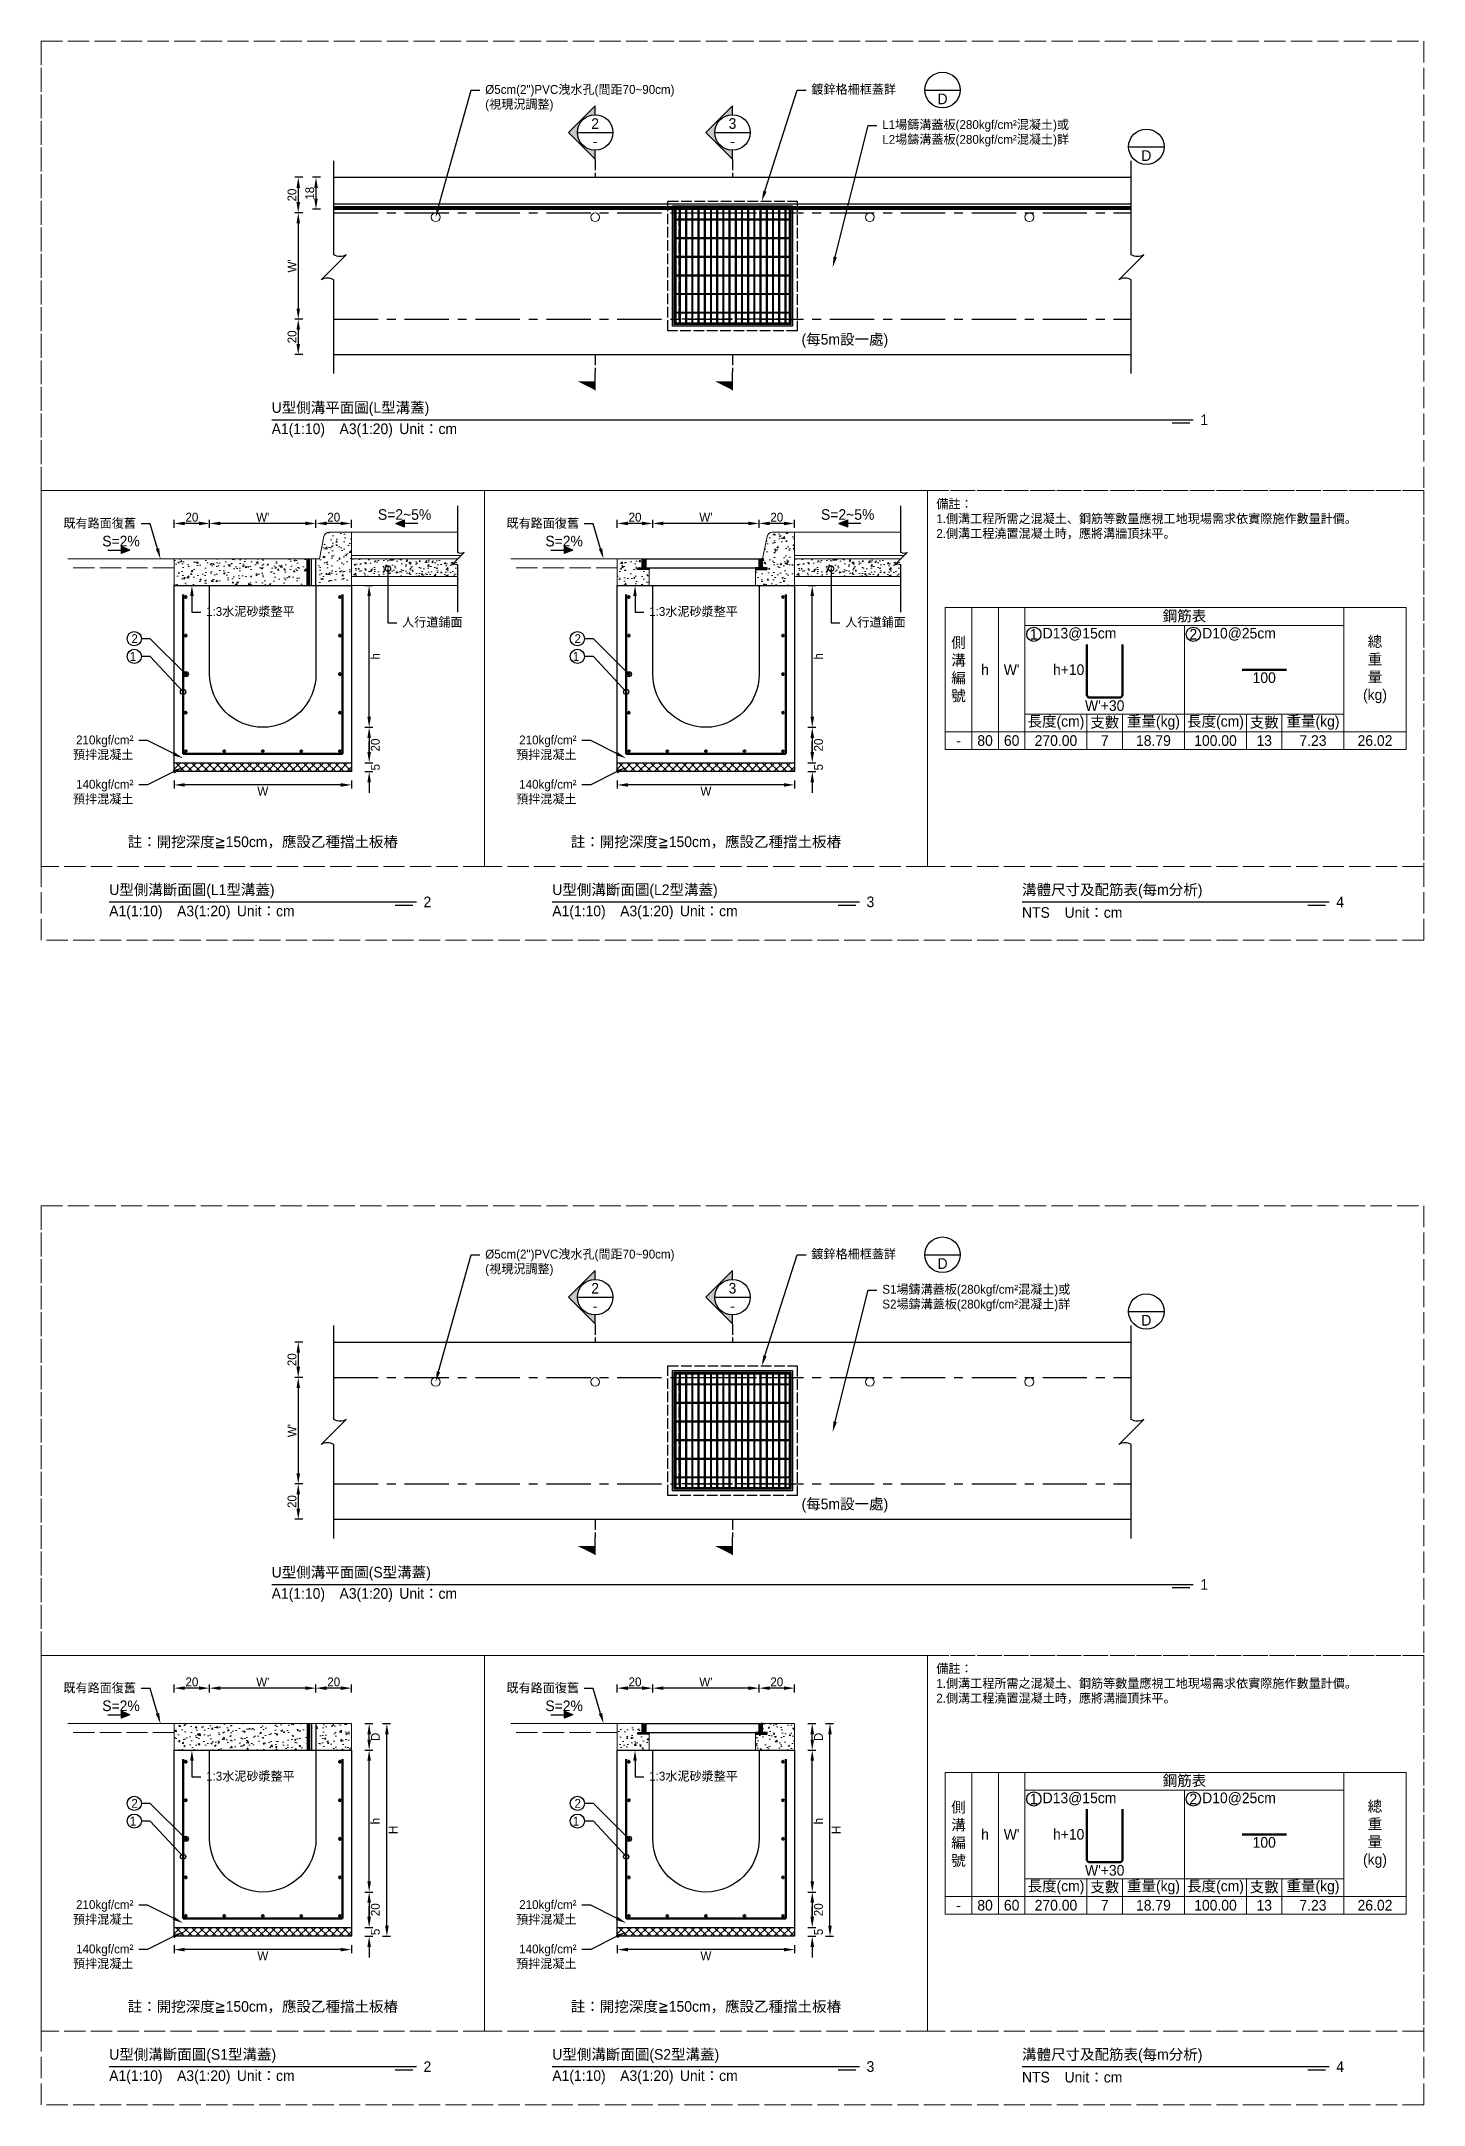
# Model space of a CAD drawing. Extents: x -8920 to 1950, y -2159 to 466.
# Drawn here: x -780 to 0, y -1164 to 0 of the extents above; entities that cross this region are included whole.
import ezdxf
from ezdxf import colors
from ezdxf.entities.mleader import LeaderData, LeaderLine
from ezdxf.math import Vec2, Vec3

# ---------------------------------------------------------------- set-up
doc = ezdxf.new("R2010")
doc.units = 0
doc.header["$MEASUREMENT"] = 0
for name, pattern in [('ACAD_ISO02W100', [15, 12, -3]), ('CENTERX2', [4, 2.5, -0.5, 0.5, -0.5]), ('HIDDEN', [0.375, 0.25, -0.125])]:
    doc.linetypes.add(name, pattern=pattern)
for name, color, linetype, lineweight in [('一、1.基本-圖框', 7, 'Continuous', 20), ('二、1.繪圖-既有設施', 8, 'Continuous', 20), ('二、2.繪圖-施作項目', 181, 'Continuous', 30), ('二、3.繪圖-排水流向', 170, 'Continuous', 30), ('二、4.繪圖-設計鋪面', 40, 'Continuous', 20), ('二、5.繪圖-鋼筋', 60, 'Continuous', 50), ('二、6.繪圖-其他施作項目', 35, 'Continuous', 30)]:
    doc.layers.add(name, color=color, linetype=linetype, lineweight=lineweight)
doc.layers.add('一、4.基本-隱藏', color=9, linetype='ACAD_ISO02W100', lineweight=20, plot=False)
doc.layers.add('三、1.文字-說明文字', color=2, linetype='Continuous')
doc.layers.add('三、3.文字-註解文字', color=2, linetype='Continuous')
doc.styles.add('次圖名(詳圖)', font='MS PGothic.ttf', dxfattribs={"height": 6})
doc.styles.add('註解文字(詳圖)', font='MS PGothic.ttf', dxfattribs={"height": 5})
doc.dimstyles.new('註解文字(詳圖)', dxfattribs={"dimtxt": 5, "dimasz": 6, "dimexe": 2, "dimexo": 5, "dimgap": 1, "dimtad": 2, "dimzin": 0, "dimdsep": 46, "dimtxsty": '註解文字(詳圖)', "dimcen": 0.1, "dimclrd": 144, "dimclre": 144, "dimclrt": 256, "dimadec": 0, "dimazin": 0, "dimtfac": 1, "dimtofl": 0, "dimtmove": 0, "dimatfit": 3, "dimfxlon": 1, "dimtolj": 1, "dimtzin": 0, "dimlwd": -1, "dimlwe": -1, "dimarcsym": 1})
pattern_1 = [(45, (-1825.3608, 86.9043), (-2.65165, 2.65165), []), (45, (-1824.477, 86.9043), (-2.65165, 2.65165), []), (45, (-1823.593, 86.9043), (-2.65165, 2.65165), []), (45, (-1822.709, 86.9043), (-2.65165, 2.65165), [])]
pattern_2 = [(45, (-1825.3608, -570.0957), (-2.65165, 2.65165), []), (45, (-1824.477, -570.0957), (-2.65165, 2.65165), []), (45, (-1823.593, -570.0957), (-2.65165, 2.65165), []), (45, (-1822.709, -570.0957), (-2.65165, 2.65165), [])]

msp = doc.modelspace()

# ---------------------------------------------------------------- texts
at = {"layer": '一、1.基本-圖框', "char_height": 6, "attachment_point": 5, "style": '註解文字(詳圖)'}
for s, width, insert in [('{\\fMS PGothic|b0|i0|c128|p34;鋼筋表}', 94.24964, (-135, -324.5)), ('側溝編號', 12.98354, (-262.5, -354.5)), ('{\\fMS PGothic|b0|i0|c128|p34;總重量(kg)}', 6, (-27.5, -354.5)), ('{\\fMS PGothic|b0|i0|c128|p34;h}', 12.98354, (-247.5, -354.5)), ("{\\fMS PGothic|b0|i0|c128|p34;W}'", 22.32258, (-232.5, -354.5)), ('{\\fMS PGothic|b0|i0|c128|p34;長度(cm)}', 35.02324, (-207.5, -384.5)), ('{\\fMS PGothic|b0|i0|c128|p34;支數}', 19.27354, (-180, -384.5)), ('{\\fMS PGothic|b0|i0|c128|p34;重量(kg)}', 30.27214, (-152.5, -384.5)), ('{\\fMS PGothic|b0|i0|c128|p34;長度(cm)}', 35.02324, (-117.5, -384.5)), ('{\\fMS PGothic|b0|i0|c128|p34;支數}', 19.27354, (-90, -384.5)), ('{\\fMS PGothic|b0|i0|c128|p34;重量(kg)}', 30.27214, (-62.5, -384.5)), ('{\\fMS PGothic|b0|i0|c128|p34;鋼筋表}', 94.24964, (-135, -981.5)), ('側溝編號', 12.98354, (-262.5, -1011.5)), ('{\\fMS PGothic|b0|i0|c128|p34;總重量(kg)}', 6, (-27.5, -1011.5)), ('{\\fMS PGothic|b0|i0|c128|p34;h}', 12.98354, (-247.5, -1011.5)), ("{\\fMS PGothic|b0|i0|c128|p34;W}'", 22.32258, (-232.5, -1011.5)), ('{\\fMS PGothic|b0|i0|c128|p34;長度(cm)}', 35.02324, (-207.5, -1041.5)), ('{\\fMS PGothic|b0|i0|c128|p34;支數}', 19.27354, (-180, -1041.5)), ('{\\fMS PGothic|b0|i0|c128|p34;重量(kg)}', 30.27214, (-152.5, -1041.5)), ('{\\fMS PGothic|b0|i0|c128|p34;長度(cm)}', 35.02324, (-117.5, -1041.5)), ('{\\fMS PGothic|b0|i0|c128|p34;支數}', 19.27354, (-90, -1041.5)), ('{\\fMS PGothic|b0|i0|c128|p34;重量(kg)}', 30.27214, (-62.5, -1041.5))]:
    msp.add_mtext_dynamic_manual_height_columns(s, width=width, gutter_width=30, heights=[0], dxfattribs=dict(at, insert=insert))
at = {"layer": '三、1.文字-說明文字', "style": '註解文字(詳圖)'}
for s, width, insert, char_height, attachment_point in [('{\\fMS PGothic|b0|i0|c128|p34;D}', 12.5857, (-271.5, -32.5), 6, 5), ('{\\fMS PGothic|b0|i0|c128|p34;D}', 12.5857, (-156.5, -64.5), 6, 5), ('{\\fMS PGothic|b0|i0|c128|p34;備註：\\P1.側溝工程所需之混凝土、鋼筋等數量應視工地現場需求依實際施作數量計價。\\P2.側溝工程澆置混凝土時，應將溝牆頂抹平。}', 249.57878, (-275, -258.5), 5, 1), ('{\\fMS PGothic|b0|i0|c128|p34;D}', 12.5857, (-271.5, -689.5), 6, 5), ('{\\fMS PGothic|b0|i0|c128|p34;D}', 12.5857, (-156.5, -721.5), 6, 5), ('{\\fMS PGothic|b0|i0|c128|p34;備註：\\P1.側溝工程所需之混凝土、鋼筋等數量應視工地現場需求依實際施作數量計價。\\P2.側溝工程澆置混凝土時，應將溝牆頂抹平。}', 249.57878, (-275, -915.5), 5, 1)]:
    msp.add_mtext_dynamic_manual_height_columns(s, width=width, gutter_width=30, heights=[0], dxfattribs=dict(at, insert=insert, char_height=char_height, attachment_point=attachment_point))
at = {"layer": '三、3.文字-註解文字', "char_height": 6}
for s, width, gutter_width, insert, attachment_point, style in [('2', 6.60394, 25, (-467.5, -46.443), 5, '註解文字(詳圖)'), ('3', 6.60394, 25, (-390, -46.443), 5, '註解文字(詳圖)'), ('-', 6.60394, 25, (-467.5, -56.443), 5, '註解文字(詳圖)'), ('-', 6.60394, 25, (-390, -56.443), 5, '註解文字(詳圖)'), ('(每5m設一處)', 52.41253, 30, (-326.595, -169.02), 5, '註解文字(詳圖)'), ('{\\fMS PGothic|b0|i0|c128|p34;U型側溝平面圖(}L{\\fMS PGothic|b0|i0|c128|p34;型溝蓋)}', 138.66243, 15, (-650, -207.5), 4, '次圖名(詳圖)'), ('A1(1:10)\u3000A3(1:20){\\fMS PGothic|b0|i0|c128|p34;^IUnit：cm}', 136.03259, 15, (-650, -219.5), 4, '次圖名(詳圖)'), ('1', 3, 15, (-126, -213.5), 4, '次圖名(詳圖)'), ('1', 8.38231, 30, (-220, -334.5), 5, '註解文字(詳圖)'), ('D13@15cm', 6.06582, 30, (-215, -334.5), 4, '註解文字(詳圖)'), ('2', 8.38231, 30, (-130, -334.5), 5, '註解文字(詳圖)'), ('{\\fMS PGothic|b0|i0|c128|p34;D1}0{\\fMS PGothic|b0|i0|c128|p34;@}25{\\fMS PGothic|b0|i0|c128|p34;cm}', 6.06582, 30, (-125, -334.5), 4, '註解文字(詳圖)'), ('-', 9.06048, 30, (-262.5, -394.5), 5, '註解文字(詳圖)'), ('80', 9.06048, 30, (-247.5, -394.5), 5, '註解文字(詳圖)'), ('60', 9.06048, 30, (-232.5, -394.5), 5, '註解文字(詳圖)'), ('270.00', 9.06048, 30, (-207.5, -394.5), 5, '註解文字(詳圖)'), ('7', 9.06048, 30, (-180, -394.5), 5, '註解文字(詳圖)'), ('18.79', 9.06048, 30, (-152.5, -394.5), 5, '註解文字(詳圖)'), ('{\\fMS PGothic|b0|i0|c128|p34;100}.00', 9.06048, 30, (-117.5, -394.5), 5, '註解文字(詳圖)'), ('13', 9.06048, 30, (-90, -394.5), 5, '註解文字(詳圖)'), ('7.23', 9.06048, 30, (-62.5, -394.5), 5, '註解文字(詳圖)'), ('26.02', 9.06048, 30, (-27.5, -394.5), 5, '註解文字(詳圖)'), ('{\\fMS PGothic|b0|i0|c128|p34;註：開挖深度≧150cm，應設乙種擋土板樁}', 156.49231, 30, (-655, -452), 5, '註解文字(詳圖)'), ('{\\fMS PGothic|b0|i0|c128|p34;註：開挖深度≧150cm，應設乙種擋土板樁}', 156.49231, 30, (-405, -452), 5, '註解文字(詳圖)'), ('{\\fMS PGothic|b0|i0|c128|p34;U型側溝斷面圖(}L{\\fMS PGothic|b0|i0|c128|p34;1型溝蓋)}', 134.12151, 15, (-741.66, -479.5), 4, '次圖名(詳圖)'), ('{\\fMS PGothic|b0|i0|c128|p34;U型側溝斷面圖(}L{\\fMS PGothic|b0|i0|c128|p34;2型溝蓋)}', 131.94411, 15, (-491.66, -479.5), 4, '次圖名(詳圖)'), ('{\\fMS PGothic|b0|i0|c128|p34;溝體尺寸}及{\\fMS PGothic|b0|i0|c128|p34;配筋表(每m分析)}', 144.80097, 15, (-226.66, -479.5), 4, '次圖名(詳圖)'), ('A1(1:10)\u3000A3(1:20){\\fMS PGothic|b0|i0|c128|p34;^IUnit：cm}', 136.03259, 15, (-741.66, -491.5), 4, '次圖名(詳圖)'), ('2', 3, 15, (-564.34, -485.5), 4, '次圖名(詳圖)'), ('A1(1:10)\u3000A3(1:20){\\fMS PGothic|b0|i0|c128|p34;^IUnit：cm}', 136.03259, 15, (-491.66, -491.5), 4, '次圖名(詳圖)'), ('3', 3, 15, (-314.34, -485.5), 4, '次圖名(詳圖)'), ('NTS{\\fMS PGothic|b0|i0|c128|p34;^IUnit：cm}', 136.03259, 15, (-226.66, -491.5), 4, '次圖名(詳圖)'), ('4', 3, 15, (-49.34, -485.5), 4, '次圖名(詳圖)'), ('2', 6.60394, 25, (-467.5, -703.443), 5, '註解文字(詳圖)'), ('3', 6.60394, 25, (-390, -703.443), 5, '註解文字(詳圖)'), ('-', 6.60394, 25, (-467.5, -713.443), 5, '註解文字(詳圖)'), ('-', 6.60394, 25, (-390, -713.443), 5, '註解文字(詳圖)'), ('(每5m設一處)', 52.41253, 30, (-326.595, -826.02), 5, '註解文字(詳圖)'), ('{\\fMS PGothic|b0|i0|c128|p34;U型側溝平面圖(}S{\\fMS PGothic|b0|i0|c128|p34;型溝蓋)}', 138.66243, 15, (-650, -864.5), 4, '次圖名(詳圖)'), ('A1(1:10)\u3000A3(1:20){\\fMS PGothic|b0|i0|c128|p34;^IUnit：cm}', 136.03259, 15, (-650, -876.5), 4, '次圖名(詳圖)'), ('1', 3, 15, (-126, -870.5), 4, '次圖名(詳圖)'), ('1', 8.38231, 30, (-220, -991.5), 5, '註解文字(詳圖)'), ('D13@15cm', 6.06582, 30, (-215, -991.5), 4, '註解文字(詳圖)'), ('2', 8.38231, 30, (-130, -991.5), 5, '註解文字(詳圖)'), ('{\\fMS PGothic|b0|i0|c128|p34;D1}0{\\fMS PGothic|b0|i0|c128|p34;@}25{\\fMS PGothic|b0|i0|c128|p34;cm}', 6.06582, 30, (-125, -991.5), 4, '註解文字(詳圖)'), ('-', 9.06048, 30, (-262.5, -1051.5), 5, '註解文字(詳圖)'), ('80', 9.06048, 30, (-247.5, -1051.5), 5, '註解文字(詳圖)'), ('6{\\fMS PGothic|b0|i0|c128|p34;0}', 9.06048, 30, (-232.5, -1051.5), 5, '註解文字(詳圖)'), ('270.00', 9.06048, 30, (-207.5, -1051.5), 5, '註解文字(詳圖)'), ('7', 9.06048, 30, (-180, -1051.5), 5, '註解文字(詳圖)'), ('18.79', 9.06048, 30, (-152.5, -1051.5), 5, '註解文字(詳圖)'), ('{\\fMS PGothic|b0|i0|c128|p34;100}.00', 9.06048, 30, (-117.5, -1051.5), 5, '註解文字(詳圖)'), ('13', 9.06048, 30, (-90, -1051.5), 5, '註解文字(詳圖)'), ('7.23', 9.06048, 30, (-62.5, -1051.5), 5, '註解文字(詳圖)'), ('26.02', 9.06048, 30, (-27.5, -1051.5), 5, '註解文字(詳圖)'), ('{\\fMS PGothic|b0|i0|c128|p34;註：開挖深度≧150cm，應設乙種擋土板樁}', 156.49231, 30, (-655, -1109), 5, '註解文字(詳圖)'), ('{\\fMS PGothic|b0|i0|c128|p34;註：開挖深度≧150cm，應設乙種擋土板樁}', 156.49231, 30, (-405, -1109), 5, '註解文字(詳圖)'), ('{\\fMS PGothic|b0|i0|c128|p34;U型側溝斷面圖(}S{\\fMS PGothic|b0|i0|c128|p34;1型溝蓋)}', 134.12151, 15, (-741.66, -1136.5), 4, '次圖名(詳圖)'), ('2', 3, 15, (-564.34, -1142.5), 4, '次圖名(詳圖)'), ('{\\fMS PGothic|b0|i0|c128|p34;U型側溝斷面圖(}S{\\fMS PGothic|b0|i0|c128|p34;2型溝蓋)}', 131.94411, 15, (-491.66, -1136.5), 4, '次圖名(詳圖)'), ('3', 3, 15, (-314.34, -1142.5), 4, '次圖名(詳圖)'), ('{\\fMS PGothic|b0|i0|c128|p34;溝體尺寸}及{\\fMS PGothic|b0|i0|c128|p34;配筋表(每m分析)}', 144.80097, 15, (-226.66, -1136.5), 4, '次圖名(詳圖)'), ('4', 3, 15, (-49.34, -1142.5), 4, '次圖名(詳圖)'), ('A1(1:10)\u3000A3(1:20){\\fMS PGothic|b0|i0|c128|p34;^IUnit：cm}', 136.03259, 15, (-741.66, -1148.5), 4, '次圖名(詳圖)'), ('A1(1:10)\u3000A3(1:20){\\fMS PGothic|b0|i0|c128|p34;^IUnit：cm}', 136.03259, 15, (-491.66, -1148.5), 4, '次圖名(詳圖)'), ('NTS{\\fMS PGothic|b0|i0|c128|p34;^IUnit：cm}', 136.03259, 15, (-226.66, -1148.5), 4, '次圖名(詳圖)')]:
    msp.add_mtext_dynamic_manual_height_columns(s, width=width, gutter_width=gutter_width, heights=[0], dxfattribs=dict(at, insert=insert, attachment_point=attachment_point, style=style))
at = {"layer": '二、3.繪圖-排水流向', "char_height": 6, "attachment_point": 5, "style": '註解文字(詳圖)'}
for s, insert in [('{\\fMS PGothic|b0|i0|c128|p34;S=2~5%}', (-575, -267)), ('{\\fMS PGothic|b0|i0|c128|p34;S=2~5%}', (-325, -267)), ('{\\fMS PGothic|b0|i0|c128|p34;S=2%}', (-735, -282)), ('{\\fMS PGothic|b0|i0|c128|p34;S=2%}', (-485, -282)), ('{\\fMS PGothic|b0|i0|c128|p34;S=2%}', (-735, -939)), ('{\\fMS PGothic|b0|i0|c128|p34;S=2%}', (-485, -939))]:
    msp.add_mtext_dynamic_manual_height_columns(s, width=10.17412, gutter_width=30, heights=[0], dxfattribs=dict(at, insert=insert))
at = {"layer": '二、5.繪圖-鋼筋', "char_height": 6, "style": '註解文字(詳圖)'}
for s, width, insert, attachment_point in [('h+10', 8.87231, (-191.5, -354.5), 6), ('100', 3.56631, (-90, -356), 2), ("{\\fMS PGothic|b0|i0|c128|p34;W'+}3{\\fMS PGothic|b0|i0|c128|p34;0}", 3.56631, (-180, -371.75), 2), ('h+10', 8.87231, (-191.5, -1011.5), 6), ('100', 3.56631, (-90, -1013), 2), ("{\\fMS PGothic|b0|i0|c128|p34;W'+}3{\\fMS PGothic|b0|i0|c128|p34;0}", 3.56631, (-180, -1028.75), 2)]:
    msp.add_mtext_dynamic_manual_height_columns(s, width=width, gutter_width=30, heights=[0], dxfattribs=dict(at, insert=insert, attachment_point=attachment_point))

# ---------------------------------------------------------------- blocks, each defined once
blk = doc.blocks.new('*D40')
at = {"layer": 'Defpoints', "color": 0, "transparency": 16777216}
for p in [(-615, -76.75), (-635, -96.75), (-615, -96.75)]:
    blk.add_point(p, dxfattribs=at)
at = {"layer": '三、3.文字-註解文字', "color": 144, "transparency": 16777216}
for p, q in [((-632.5, -76.75), (-637, -76.75)), ((-635, -82.75), (-635, -90.75)), ((-632.5, -96.75), (-637, -96.75))]:
    blk.add_line(p, q, dxfattribs=at)
for points in [[(-636, -82.75), (-634, -82.75), (-635, -76.75)], [(-636, -90.75), (-634, -90.75), (-635, -96.75)]]:
    blk.add_solid(points, dxfattribs=at)
at = {"layer": '三、3.文字-註解文字', "transparency": 16777216, "insert": (-638.5, -86.75), "char_height": 5, "attachment_point": 5, "rotation": 90, "style": '註解文字(詳圖)'}
blk.add_mtext('\\A1;20', dxfattribs=at)
blk = doc.blocks.new('*D41')
at = {"layer": 'Defpoints', "color": 0, "transparency": 16777216}
for p in [(-615, -96.75), (-635, -156.75), (-615, -156.75)]:
    blk.add_point(p, dxfattribs=at)
at = {"layer": '三、3.文字-註解文字', "color": 144, "transparency": 16777216}
for p, q in [((-632.5, -96.75), (-637, -96.75)), ((-635, -102.75), (-635, -150.75)), ((-632.5, -156.75), (-637, -156.75))]:
    blk.add_line(p, q, dxfattribs=at)
for points in [[(-636, -102.75), (-634, -102.75), (-635, -96.75)], [(-636, -150.75), (-634, -150.75), (-635, -156.75)]]:
    blk.add_solid(points, dxfattribs=at)
at = {"layer": '三、3.文字-註解文字', "transparency": 16777216, "insert": (-638.5, -126.75), "char_height": 5, "attachment_point": 5, "rotation": 90, "style": '註解文字(詳圖)'}
blk.add_mtext("\\A1;W'", dxfattribs=at)
blk = doc.blocks.new('*D42')
at = {"layer": 'Defpoints', "color": 0, "transparency": 16777216}
for p in [(-615, -156.75), (-635, -176.75), (-615, -176.75)]:
    blk.add_point(p, dxfattribs=at)
at = {"layer": '三、3.文字-註解文字', "color": 144, "transparency": 16777216}
for p, q in [((-632.5, -156.75), (-637, -156.75)), ((-635, -162.75), (-635, -170.75)), ((-632.5, -176.75), (-637, -176.75))]:
    blk.add_line(p, q, dxfattribs=at)
for points in [[(-636, -162.75), (-634, -162.75), (-635, -156.75)], [(-636, -170.75), (-634, -170.75), (-635, -176.75)]]:
    blk.add_solid(points, dxfattribs=at)
at = {"layer": '三、3.文字-註解文字', "transparency": 16777216, "insert": (-638.5, -166.75), "char_height": 5, "attachment_point": 5, "rotation": 90, "style": '註解文字(詳圖)'}
blk.add_mtext('\\A1;20', dxfattribs=at)
blk = doc.blocks.new('*D44')
at = {"layer": 'Defpoints', "color": 0, "transparency": 16777216}
for p in [(-685, -272), (-685, -307), (-625, -307)]:
    blk.add_point(p, dxfattribs=at)
at = {"layer": '三、3.文字-註解文字', "color": 144, "transparency": 16777216}
for p, q in [((-685, -274.5), (-685, -270)), ((-631, -272), (-679, -272)), ((-625, -274.5), (-625, -270))]:
    blk.add_line(p, q, dxfattribs=at)
for points in [[(-679, -271), (-679, -273), (-685, -272)], [(-631, -271), (-631, -273), (-625, -272)]]:
    blk.add_solid(points, dxfattribs=at)
at = {"layer": '三、3.文字-註解文字', "transparency": 16777216, "insert": (-655, -268.5), "char_height": 5, "attachment_point": 5, "style": '註解文字(詳圖)'}
blk.add_mtext("\\A1;W'", dxfattribs=at)
blk = doc.blocks.new('*D45')
at = {"layer": 'Defpoints', "color": 0, "transparency": 16777216}
for p in [(-705, -272), (-705, -307), (-685, -307)]:
    blk.add_point(p, dxfattribs=at)
at = {"layer": '三、3.文字-註解文字', "color": 144, "transparency": 16777216}
for p, q in [((-705, -274.5), (-705, -270)), ((-691, -272), (-699, -272)), ((-685, -274.5), (-685, -270))]:
    blk.add_line(p, q, dxfattribs=at)
for points in [[(-699, -271), (-699, -273), (-705, -272)], [(-691, -271), (-691, -273), (-685, -272)]]:
    blk.add_solid(points, dxfattribs=at)
at = {"layer": '三、3.文字-註解文字', "transparency": 16777216, "insert": (-695, -268.5), "char_height": 5, "attachment_point": 5, "style": '註解文字(詳圖)'}
blk.add_mtext('\\A1;20', dxfattribs=at)
blk = doc.blocks.new('*D46')
at = {"layer": 'Defpoints', "color": 0, "transparency": 16777216}
for p in [(-435, -272), (-435, -307), (-375, -307)]:
    blk.add_point(p, dxfattribs=at)
at = {"layer": '三、3.文字-註解文字', "color": 144, "transparency": 16777216}
for p, q in [((-435, -274.5), (-435, -270)), ((-381, -272), (-429, -272)), ((-375, -274.5), (-375, -270))]:
    blk.add_line(p, q, dxfattribs=at)
for points in [[(-429, -271), (-429, -273), (-435, -272)], [(-381, -271), (-381, -273), (-375, -272)]]:
    blk.add_solid(points, dxfattribs=at)
at = {"layer": '三、3.文字-註解文字', "transparency": 16777216, "insert": (-405, -268.5), "char_height": 5, "attachment_point": 5, "style": '註解文字(詳圖)'}
blk.add_mtext("\\A1;W'", dxfattribs=at)
blk = doc.blocks.new('*D47')
at = {"layer": 'Defpoints', "color": 0, "transparency": 16777216}
for p in [(-455, -272), (-455, -307), (-435, -307)]:
    blk.add_point(p, dxfattribs=at)
at = {"layer": '三、3.文字-註解文字', "color": 144, "transparency": 16777216}
for p, q in [((-455, -274.5), (-455, -270)), ((-441, -272), (-449, -272)), ((-435, -274.5), (-435, -270))]:
    blk.add_line(p, q, dxfattribs=at)
for points in [[(-449, -271), (-449, -273), (-455, -272)], [(-441, -271), (-441, -273), (-435, -272)]]:
    blk.add_solid(points, dxfattribs=at)
at = {"layer": '三、3.文字-註解文字', "transparency": 16777216, "insert": (-445, -268.5), "char_height": 5, "attachment_point": 5, "style": '註解文字(詳圖)'}
blk.add_mtext('\\A1;20', dxfattribs=at)
blk = doc.blocks.new('*D50')
at = {"layer": 'Defpoints', "color": 0, "transparency": 16777216}
for p in [(-405, -307), (-345, -307), (-405, -387)]:
    blk.add_point(p, dxfattribs=at)
at = {"layer": '三、3.文字-註解文字', "color": 144, "transparency": 16777216}
for p, q in [((-347.5, -307), (-343, -307)), ((-345, -381), (-345, -313)), ((-347.5, -387), (-343, -387))]:
    blk.add_line(p, q, dxfattribs=at)
for points in [[(-346, -313), (-344, -313), (-345, -307)], [(-346, -381), (-344, -381), (-345, -387)]]:
    blk.add_solid(points, dxfattribs=at)
at = {"layer": '三、3.文字-註解文字', "transparency": 16777216, "insert": (-341.5, -347), "char_height": 5, "attachment_point": 5, "rotation": 90, "style": '註解文字(詳圖)'}
blk.add_mtext('\\A1;h', dxfattribs=at)
blk = doc.blocks.new('*D51')
at = {"layer": 'Defpoints', "color": 0, "transparency": 16777216}
for p in [(-405, -387), (-405, -407), (-345, -407)]:
    blk.add_point(p, dxfattribs=at)
at = {"layer": '三、3.文字-註解文字', "color": 144, "transparency": 16777216}
for p, q in [((-347.5, -387), (-343, -387)), ((-345, -393), (-345, -401)), ((-347.5, -407), (-343, -407))]:
    blk.add_line(p, q, dxfattribs=at)
for points in [[(-346, -393), (-344, -393), (-345, -387)], [(-346, -401), (-344, -401), (-345, -407)]]:
    blk.add_solid(points, dxfattribs=at)
at = {"layer": '三、3.文字-註解文字', "transparency": 16777216, "insert": (-341.5, -397), "char_height": 5, "attachment_point": 5, "rotation": 90, "style": '註解文字(詳圖)'}
blk.add_mtext('\\A1;20', dxfattribs=at)
blk = doc.blocks.new('*D48')
at = {"layer": 'Defpoints', "color": 0, "transparency": 16777216}
for p in [(-405, -407), (-405, -412), (-345, -412)]:
    blk.add_point(p, dxfattribs=at)
at = {"layer": '三、3.文字-註解文字', "color": 144, "transparency": 16777216}
for p, q in [((-345, -401), (-345, -395)), ((-347.5, -407), (-343, -407)), ((-347.5, -412), (-343, -412)), ((-345, -418), (-345, -424))]:
    blk.add_line(p, q, dxfattribs=at)
for points in [[(-346, -401), (-344, -401), (-345, -407)], [(-346, -418), (-344, -418), (-345, -412)]]:
    blk.add_solid(points, dxfattribs=at)
at = {"layer": '三、3.文字-註解文字', "transparency": 16777216, "insert": (-341.5, -409.5), "char_height": 5, "attachment_point": 5, "rotation": 90, "style": '註解文字(詳圖)'}
blk.add_mtext('\\A1;5', dxfattribs=at)
blk = doc.blocks.new('*D49')
at = {"layer": 'Defpoints', "color": 0, "transparency": 16777216}
for p in [(-455, -412), (-355, -412), (-455, -419.5)]:
    blk.add_point(p, dxfattribs=at)
at = {"layer": '三、3.文字-註解文字', "color": 144, "transparency": 16777216}
for p, q in [((-455, -417), (-455, -421.5)), ((-355, -417), (-355, -421.5)), ((-361, -419.5), (-449, -419.5))]:
    blk.add_line(p, q, dxfattribs=at)
for points in [[(-449, -418.5), (-449, -420.5), (-455, -419.5)], [(-361, -418.5), (-361, -420.5), (-355, -419.5)]]:
    blk.add_solid(points, dxfattribs=at)
at = {"layer": '三、3.文字-註解文字', "transparency": 16777216, "insert": (-405, -423), "char_height": 5, "attachment_point": 5, "style": '註解文字(詳圖)'}
blk.add_mtext('\\A1;W', dxfattribs=at)
blk = doc.blocks.new('_Small')
at = {"color": 0, "linetype": 'ByBlock', "lineweight": -2}
blk.add_circle((0, 0), 0.25, dxfattribs=at)
blk = doc.blocks.new('排水流向')
at = {"layer": '二、3.繪圖-排水流向'}
h = blk.add_hatch(color=256, dxfattribs=at)
h.dxf.hatch_style = 1
h.paths.add_polyline_path([(0, 1), (0, -1), (2.5, 0)])
for points in [[(-3.75, 0), (0, 0)], [(0, 1), (0, -1)], [(2.5, 0), (0, 1)], [(2.5, 0), (0, -1)]]:
    blk.add_lwpolyline(points, dxfattribs=at)
blk = doc.blocks.new('_DotSmall')
at = {"color": 0, "linetype": 'ByBlock', "const_width": 0.5}
blk.add_lwpolyline([(-0.0625, 0, 1), (0.0625, 0, 1)], format="xyb", close=True, dxfattribs=at)
blk = doc.blocks.new('*D55')
at = {"layer": 'Defpoints', "color": 0, "transparency": 16777216}
for p in [(-615, -76.75), (-625, -94.75), (-615, -94.75)]:
    blk.add_point(p, dxfattribs=at)
at = {"layer": '三、3.文字-註解文字', "color": 144, "transparency": 16777216}
for p, q in [((-622.5, -76.75), (-627, -76.75)), ((-625, -82.75), (-625, -88.75)), ((-622.5, -94.75), (-627, -94.75))]:
    blk.add_line(p, q, dxfattribs=at)
for points in [[(-626, -82.75), (-624, -82.75), (-625, -76.75)], [(-626, -88.75), (-624, -88.75), (-625, -94.75)]]:
    blk.add_solid(points, dxfattribs=at)
at = {"layer": '三、3.文字-註解文字', "transparency": 16777216, "insert": (-628.5, -85.75), "char_height": 5, "attachment_point": 5, "rotation": 90, "style": '註解文字(詳圖)'}
blk.add_mtext('\\A1;18', dxfattribs=at)
blk = doc.blocks.new('*D58')
at = {"layer": 'Defpoints', "color": 0, "transparency": 16777216}
for p in [(-615, -733.75), (-635, -753.75), (-615, -753.75)]:
    blk.add_point(p, dxfattribs=at)
at = {"layer": '三、3.文字-註解文字', "color": 144, "transparency": 16777216}
for p, q in [((-632.5, -733.75), (-637, -733.75)), ((-635, -739.75), (-635, -747.75)), ((-632.5, -753.75), (-637, -753.75))]:
    blk.add_line(p, q, dxfattribs=at)
for points in [[(-636, -739.75), (-634, -739.75), (-635, -733.75)], [(-636, -747.75), (-634, -747.75), (-635, -753.75)]]:
    blk.add_solid(points, dxfattribs=at)
at = {"layer": '三、3.文字-註解文字', "transparency": 16777216, "insert": (-638.5, -743.75), "char_height": 5, "attachment_point": 5, "rotation": 90, "style": '註解文字(詳圖)'}
blk.add_mtext('\\A1;20', dxfattribs=at)
blk = doc.blocks.new('*D59')
at = {"layer": 'Defpoints', "color": 0, "transparency": 16777216}
for p in [(-615, -753.75), (-635, -813.75), (-615, -813.75)]:
    blk.add_point(p, dxfattribs=at)
at = {"layer": '三、3.文字-註解文字', "color": 144, "transparency": 16777216}
for p, q in [((-632.5, -753.75), (-637, -753.75)), ((-635, -759.75), (-635, -807.75)), ((-632.5, -813.75), (-637, -813.75))]:
    blk.add_line(p, q, dxfattribs=at)
for points in [[(-636, -759.75), (-634, -759.75), (-635, -753.75)], [(-636, -807.75), (-634, -807.75), (-635, -813.75)]]:
    blk.add_solid(points, dxfattribs=at)
at = {"layer": '三、3.文字-註解文字', "transparency": 16777216, "insert": (-638.5, -783.75), "char_height": 5, "attachment_point": 5, "rotation": 90, "style": '註解文字(詳圖)'}
blk.add_mtext("\\A1;W'", dxfattribs=at)
blk = doc.blocks.new('*D60')
at = {"layer": 'Defpoints', "color": 0, "transparency": 16777216}
for p in [(-615, -813.75), (-635, -833.75), (-615, -833.75)]:
    blk.add_point(p, dxfattribs=at)
at = {"layer": '三、3.文字-註解文字', "color": 144, "transparency": 16777216}
for p, q in [((-632.5, -813.75), (-637, -813.75)), ((-635, -819.75), (-635, -827.75)), ((-632.5, -833.75), (-637, -833.75))]:
    blk.add_line(p, q, dxfattribs=at)
for points in [[(-636, -819.75), (-634, -819.75), (-635, -813.75)], [(-636, -827.75), (-634, -827.75), (-635, -833.75)]]:
    blk.add_solid(points, dxfattribs=at)
at = {"layer": '三、3.文字-註解文字', "transparency": 16777216, "insert": (-638.5, -823.75), "char_height": 5, "attachment_point": 5, "rotation": 90, "style": '註解文字(詳圖)'}
blk.add_mtext('\\A1;20', dxfattribs=at)
blk = doc.blocks.new('*D61')
at = {"layer": 'Defpoints', "color": 0, "transparency": 16777216}
for p in [(-685, -929), (-685, -964), (-625, -964)]:
    blk.add_point(p, dxfattribs=at)
at = {"layer": '三、3.文字-註解文字', "color": 144, "transparency": 16777216}
for p, q in [((-685, -931.5), (-685, -927)), ((-631, -929), (-679, -929)), ((-625, -931.5), (-625, -927))]:
    blk.add_line(p, q, dxfattribs=at)
for points in [[(-679, -928), (-679, -930), (-685, -929)], [(-631, -928), (-631, -930), (-625, -929)]]:
    blk.add_solid(points, dxfattribs=at)
at = {"layer": '三、3.文字-註解文字', "transparency": 16777216, "insert": (-655, -925.5), "char_height": 5, "attachment_point": 5, "style": '註解文字(詳圖)'}
blk.add_mtext("\\A1;W'", dxfattribs=at)
blk = doc.blocks.new('*D62')
at = {"layer": 'Defpoints', "color": 0, "transparency": 16777216}
for p in [(-705, -929), (-705, -964), (-685, -964)]:
    blk.add_point(p, dxfattribs=at)
at = {"layer": '三、3.文字-註解文字', "color": 144, "transparency": 16777216}
for p, q in [((-705, -931.5), (-705, -927)), ((-691, -929), (-699, -929)), ((-685, -931.5), (-685, -927))]:
    blk.add_line(p, q, dxfattribs=at)
for points in [[(-699, -928), (-699, -930), (-705, -929)], [(-691, -928), (-691, -930), (-685, -929)]]:
    blk.add_solid(points, dxfattribs=at)
at = {"layer": '三、3.文字-註解文字', "transparency": 16777216, "insert": (-695, -925.5), "char_height": 5, "attachment_point": 5, "style": '註解文字(詳圖)'}
blk.add_mtext('\\A1;20', dxfattribs=at)
blk = doc.blocks.new('*D56')
at = {"layer": 'Defpoints', "color": 0, "transparency": 16777216}
for p in [(-435, -929), (-435, -964), (-375, -964)]:
    blk.add_point(p, dxfattribs=at)
at = {"layer": '三、3.文字-註解文字', "color": 144, "transparency": 16777216}
for p, q in [((-435, -931.5), (-435, -927)), ((-381, -929), (-429, -929)), ((-375, -931.5), (-375, -927))]:
    blk.add_line(p, q, dxfattribs=at)
for points in [[(-429, -928), (-429, -930), (-435, -929)], [(-381, -928), (-381, -930), (-375, -929)]]:
    blk.add_solid(points, dxfattribs=at)
at = {"layer": '三、3.文字-註解文字', "transparency": 16777216, "insert": (-405, -925.5), "char_height": 5, "attachment_point": 5, "style": '註解文字(詳圖)'}
blk.add_mtext("\\A1;W'", dxfattribs=at)
blk = doc.blocks.new('*D57')
at = {"layer": 'Defpoints', "color": 0, "transparency": 16777216}
for p in [(-455, -929), (-455, -964), (-435, -964)]:
    blk.add_point(p, dxfattribs=at)
at = {"layer": '三、3.文字-註解文字', "color": 144, "transparency": 16777216}
for p, q in [((-455, -931.5), (-455, -927)), ((-441, -929), (-449, -929)), ((-435, -931.5), (-435, -927))]:
    blk.add_line(p, q, dxfattribs=at)
for points in [[(-449, -928), (-449, -930), (-455, -929)], [(-441, -928), (-441, -930), (-435, -929)]]:
    blk.add_solid(points, dxfattribs=at)
at = {"layer": '三、3.文字-註解文字', "transparency": 16777216, "insert": (-445, -925.5), "char_height": 5, "attachment_point": 5, "style": '註解文字(詳圖)'}
blk.add_mtext('\\A1;20', dxfattribs=at)
blk = doc.blocks.new('*D63')
at = {"layer": 'Defpoints', "color": 0, "transparency": 16777216}
for p in [(-405, -964), (-345, -964), (-405, -1044)]:
    blk.add_point(p, dxfattribs=at)
at = {"layer": '三、3.文字-註解文字', "color": 144, "transparency": 16777216}
for p, q in [((-347.5, -964), (-343, -964)), ((-345, -1038), (-345, -970)), ((-347.5, -1044), (-343, -1044))]:
    blk.add_line(p, q, dxfattribs=at)
for points in [[(-346, -970), (-344, -970), (-345, -964)], [(-346, -1038), (-344, -1038), (-345, -1044)]]:
    blk.add_solid(points, dxfattribs=at)
at = {"layer": '三、3.文字-註解文字', "transparency": 16777216, "insert": (-341.5, -1004), "char_height": 5, "attachment_point": 5, "rotation": 90, "style": '註解文字(詳圖)'}
blk.add_mtext('\\A1;h', dxfattribs=at)
blk = doc.blocks.new('*D64')
at = {"layer": 'Defpoints', "color": 0, "transparency": 16777216}
for p in [(-405, -1044), (-405, -1064), (-345, -1064)]:
    blk.add_point(p, dxfattribs=at)
at = {"layer": '三、3.文字-註解文字', "color": 144, "transparency": 16777216}
for p, q in [((-347.5, -1044), (-343, -1044)), ((-345, -1050), (-345, -1058)), ((-347.5, -1064), (-343, -1064))]:
    blk.add_line(p, q, dxfattribs=at)
for points in [[(-346, -1050), (-344, -1050), (-345, -1044)], [(-346, -1058), (-344, -1058), (-345, -1064)]]:
    blk.add_solid(points, dxfattribs=at)
at = {"layer": '三、3.文字-註解文字', "transparency": 16777216, "insert": (-341.5, -1054), "char_height": 5, "attachment_point": 5, "rotation": 90, "style": '註解文字(詳圖)'}
blk.add_mtext('\\A1;20', dxfattribs=at)
blk = doc.blocks.new('*D65')
at = {"layer": 'Defpoints', "color": 0, "transparency": 16777216}
for p in [(-405, -1064), (-405, -1069), (-345, -1069)]:
    blk.add_point(p, dxfattribs=at)
at = {"layer": '三、3.文字-註解文字', "color": 144, "transparency": 16777216}
for p, q in [((-345, -1058), (-345, -1052)), ((-347.5, -1064), (-343, -1064)), ((-347.5, -1069), (-343, -1069)), ((-345, -1075), (-345, -1081))]:
    blk.add_line(p, q, dxfattribs=at)
for points in [[(-346, -1058), (-344, -1058), (-345, -1064)], [(-346, -1075), (-344, -1075), (-345, -1069)]]:
    blk.add_solid(points, dxfattribs=at)
at = {"layer": '三、3.文字-註解文字', "transparency": 16777216, "insert": (-341.5, -1066.5), "char_height": 5, "attachment_point": 5, "rotation": 90, "style": '註解文字(詳圖)'}
blk.add_mtext('\\A1;5', dxfattribs=at)
blk = doc.blocks.new('*D66')
at = {"layer": 'Defpoints', "color": 0, "transparency": 16777216}
for p in [(-355, -949), (-345, -949), (-355, -964)]:
    blk.add_point(p, dxfattribs=at)
at = {"layer": '三、3.文字-註解文字', "color": 144, "transparency": 16777216}
for p, q in [((-347.5, -949), (-343, -949)), ((-347.5, -964), (-343, -964)), ((-345, -958), (-345, -955))]:
    blk.add_line(p, q, dxfattribs=at)
for points in [[(-346, -955), (-344, -955), (-345, -949)], [(-346, -958), (-344, -958), (-345, -964)]]:
    blk.add_solid(points, dxfattribs=at)
at = {"layer": '三、3.文字-註解文字', "transparency": 16777216, "insert": (-341.5, -956.5), "char_height": 5, "attachment_point": 5, "rotation": 90, "style": '註解文字(詳圖)'}
blk.add_mtext('\\A1;D', dxfattribs=at)
blk = doc.blocks.new('*D67')
at = {"layer": 'Defpoints', "color": 0, "transparency": 16777216}
for p in [(-355, -949), (-335, -949), (-355, -1069)]:
    blk.add_point(p, dxfattribs=at)
at = {"layer": '三、3.文字-註解文字', "color": 144, "transparency": 16777216}
for p, q in [((-337.5, -949), (-333, -949)), ((-335, -1063), (-335, -955)), ((-337.5, -1069), (-333, -1069))]:
    blk.add_line(p, q, dxfattribs=at)
for points in [[(-336, -955), (-334, -955), (-335, -949)], [(-336, -1063), (-334, -1063), (-335, -1069)]]:
    blk.add_solid(points, dxfattribs=at)
at = {"layer": '三、3.文字-註解文字', "transparency": 16777216, "insert": (-331.5, -1009), "char_height": 5, "attachment_point": 5, "rotation": 90, "style": '註解文字(詳圖)'}
blk.add_mtext('\\A1;H', dxfattribs=at)
blk = doc.blocks.new('*D245')
at = {"layer": 'Defpoints', "color": 0, "transparency": 16777216}
for p in [(-375, -272), (-375, -307), (-355, -307)]:
    blk.add_point(p, dxfattribs=at)
at = {"layer": '三、3.文字-註解文字', "color": 144, "transparency": 16777216}
for p, q in [((-375, -274.5), (-375, -270)), ((-361, -272), (-369, -272)), ((-355, -274.5), (-355, -270))]:
    blk.add_line(p, q, dxfattribs=at)
for points in [[(-369, -271), (-369, -273), (-375, -272)], [(-361, -271), (-361, -273), (-355, -272)]]:
    blk.add_solid(points, dxfattribs=at)
at = {"layer": '三、3.文字-註解文字', "transparency": 16777216, "insert": (-365, -268.5), "char_height": 5, "attachment_point": 5, "style": '註解文字(詳圖)'}
blk.add_mtext('\\A1;20', dxfattribs=at)
blk = doc.blocks.new('*D246')
at = {"layer": 'Defpoints', "color": 0, "transparency": 16777216}
for p in [(-625, -272), (-625, -307), (-605, -307)]:
    blk.add_point(p, dxfattribs=at)
at = {"layer": '三、3.文字-註解文字', "color": 144, "transparency": 16777216}
for p, q in [((-625, -274.5), (-625, -270)), ((-611, -272), (-619, -272)), ((-605, -274.5), (-605, -270))]:
    blk.add_line(p, q, dxfattribs=at)
for points in [[(-619, -271), (-619, -273), (-625, -272)], [(-611, -271), (-611, -273), (-605, -272)]]:
    blk.add_solid(points, dxfattribs=at)
at = {"layer": '三、3.文字-註解文字', "transparency": 16777216, "insert": (-615, -268.5), "char_height": 5, "attachment_point": 5, "style": '註解文字(詳圖)'}
blk.add_mtext('\\A1;20', dxfattribs=at)
blk = doc.blocks.new('*D247')
at = {"layer": 'Defpoints', "color": 0, "transparency": 16777216}
for p in [(-375, -929), (-375, -964), (-355, -964)]:
    blk.add_point(p, dxfattribs=at)
at = {"layer": '三、3.文字-註解文字', "color": 144, "transparency": 16777216}
for p, q in [((-375, -931.5), (-375, -927)), ((-361, -929), (-369, -929)), ((-355, -931.5), (-355, -927))]:
    blk.add_line(p, q, dxfattribs=at)
for points in [[(-369, -928), (-369, -930), (-375, -929)], [(-361, -928), (-361, -930), (-355, -929)]]:
    blk.add_solid(points, dxfattribs=at)
at = {"layer": '三、3.文字-註解文字', "transparency": 16777216, "insert": (-365, -925.5), "char_height": 5, "attachment_point": 5, "style": '註解文字(詳圖)'}
blk.add_mtext('\\A1;20', dxfattribs=at)
blk = doc.blocks.new('*D248')
at = {"layer": 'Defpoints', "color": 0, "transparency": 16777216}
for p in [(-625, -929), (-625, -964), (-605, -964)]:
    blk.add_point(p, dxfattribs=at)
at = {"layer": '三、3.文字-註解文字', "color": 144, "transparency": 16777216}
for p, q in [((-625, -931.5), (-625, -927)), ((-611, -929), (-619, -929)), ((-605, -931.5), (-605, -927))]:
    blk.add_line(p, q, dxfattribs=at)
for points in [[(-619, -928), (-619, -930), (-625, -929)], [(-611, -928), (-611, -930), (-605, -929)]]:
    blk.add_solid(points, dxfattribs=at)
at = {"layer": '三、3.文字-註解文字', "transparency": 16777216, "insert": (-615, -925.5), "char_height": 5, "attachment_point": 5, "style": '註解文字(詳圖)'}
blk.add_mtext('\\A1;20', dxfattribs=at)
blk = doc.blocks.new('*D272')
at = {"layer": 'Defpoints', "color": 0, "transparency": 16777216}
for p in [(-655, -307), (-595, -307), (-655, -387)]:
    blk.add_point(p, dxfattribs=at)
at = {"layer": '三、3.文字-註解文字', "color": 144, "transparency": 16777216}
for p, q in [((-597.5, -307), (-593, -307)), ((-595, -381), (-595, -313)), ((-597.5, -387), (-593, -387))]:
    blk.add_line(p, q, dxfattribs=at)
for points in [[(-596, -313), (-594, -313), (-595, -307)], [(-596, -381), (-594, -381), (-595, -387)]]:
    blk.add_solid(points, dxfattribs=at)
at = {"layer": '三、3.文字-註解文字', "transparency": 16777216, "insert": (-591.5, -347), "char_height": 5, "attachment_point": 5, "rotation": 90, "style": '註解文字(詳圖)'}
blk.add_mtext('\\A1;h', dxfattribs=at)
blk = doc.blocks.new('*D273')
at = {"layer": 'Defpoints', "color": 0, "transparency": 16777216}
for p in [(-655, -387), (-655, -407), (-595, -407)]:
    blk.add_point(p, dxfattribs=at)
at = {"layer": '三、3.文字-註解文字', "color": 144, "transparency": 16777216}
for p, q in [((-597.5, -387), (-593, -387)), ((-595, -393), (-595, -401)), ((-597.5, -407), (-593, -407))]:
    blk.add_line(p, q, dxfattribs=at)
for points in [[(-596, -393), (-594, -393), (-595, -387)], [(-596, -401), (-594, -401), (-595, -407)]]:
    blk.add_solid(points, dxfattribs=at)
at = {"layer": '三、3.文字-註解文字', "transparency": 16777216, "insert": (-591.5, -397), "char_height": 5, "attachment_point": 5, "rotation": 90, "style": '註解文字(詳圖)'}
blk.add_mtext('\\A1;20', dxfattribs=at)
blk = doc.blocks.new('*D274')
at = {"layer": 'Defpoints', "color": 0, "transparency": 16777216}
for p in [(-655, -407), (-655, -412), (-595, -412)]:
    blk.add_point(p, dxfattribs=at)
at = {"layer": '三、3.文字-註解文字', "color": 144, "transparency": 16777216}
for p, q in [((-595, -401), (-595, -395)), ((-597.5, -407), (-593, -407)), ((-597.5, -412), (-593, -412)), ((-595, -418), (-595, -424))]:
    blk.add_line(p, q, dxfattribs=at)
for points in [[(-596, -401), (-594, -401), (-595, -407)], [(-596, -418), (-594, -418), (-595, -412)]]:
    blk.add_solid(points, dxfattribs=at)
at = {"layer": '三、3.文字-註解文字', "transparency": 16777216, "insert": (-591.5, -409.5), "char_height": 5, "attachment_point": 5, "rotation": 90, "style": '註解文字(詳圖)'}
blk.add_mtext('\\A1;5', dxfattribs=at)
blk = doc.blocks.new('*D281')
at = {"layer": 'Defpoints', "color": 0, "transparency": 16777216}
for p in [(-705, -412), (-605, -412), (-705, -419.5)]:
    blk.add_point(p, dxfattribs=at)
at = {"layer": '三、3.文字-註解文字', "color": 144, "transparency": 16777216}
for p, q in [((-705, -417), (-705, -421.5)), ((-605, -417), (-605, -421.5)), ((-611, -419.5), (-699, -419.5))]:
    blk.add_line(p, q, dxfattribs=at)
for points in [[(-699, -418.5), (-699, -420.5), (-705, -419.5)], [(-611, -418.5), (-611, -420.5), (-605, -419.5)]]:
    blk.add_solid(points, dxfattribs=at)
at = {"layer": '三、3.文字-註解文字', "transparency": 16777216, "insert": (-655, -423), "char_height": 5, "attachment_point": 5, "style": '註解文字(詳圖)'}
blk.add_mtext('\\A1;W', dxfattribs=at)
blk = doc.blocks.new('*D282')
at = {"layer": 'Defpoints', "color": 0, "transparency": 16777216}
for p in [(-455, -1069), (-355, -1069), (-455, -1076.5)]:
    blk.add_point(p, dxfattribs=at)
at = {"layer": '三、3.文字-註解文字', "color": 144, "transparency": 16777216}
for p, q in [((-455, -1074), (-455, -1078.5)), ((-361, -1076.5), (-449, -1076.5)), ((-355, -1074), (-355, -1078.5))]:
    blk.add_line(p, q, dxfattribs=at)
for points in [[(-449, -1075.5), (-449, -1077.5), (-455, -1076.5)], [(-361, -1075.5), (-361, -1077.5), (-355, -1076.5)]]:
    blk.add_solid(points, dxfattribs=at)
at = {"layer": '三、3.文字-註解文字', "transparency": 16777216, "insert": (-405, -1080), "char_height": 5, "attachment_point": 5, "style": '註解文字(詳圖)'}
blk.add_mtext('\\A1;W', dxfattribs=at)
blk = doc.blocks.new('*D283')
at = {"layer": 'Defpoints', "color": 0, "transparency": 16777216}
for p in [(-705, -1069), (-605, -1069), (-705, -1076.5)]:
    blk.add_point(p, dxfattribs=at)
at = {"layer": '三、3.文字-註解文字', "color": 144, "transparency": 16777216}
for p, q in [((-705, -1074), (-705, -1078.5)), ((-611, -1076.5), (-699, -1076.5)), ((-605, -1074), (-605, -1078.5))]:
    blk.add_line(p, q, dxfattribs=at)
for points in [[(-699, -1075.5), (-699, -1077.5), (-705, -1076.5)], [(-611, -1075.5), (-611, -1077.5), (-605, -1076.5)]]:
    blk.add_solid(points, dxfattribs=at)
at = {"layer": '三、3.文字-註解文字', "transparency": 16777216, "insert": (-655, -1080), "char_height": 5, "attachment_point": 5, "style": '註解文字(詳圖)'}
blk.add_mtext('\\A1;W', dxfattribs=at)
blk = doc.blocks.new('*D387')
at = {"layer": 'Defpoints', "color": 0, "transparency": 16777216}
for p in [(-655, -964), (-595, -964), (-655, -1044)]:
    blk.add_point(p, dxfattribs=at)
at = {"layer": '三、3.文字-註解文字', "color": 144, "transparency": 16777216}
for p, q in [((-597.5, -964), (-593, -964)), ((-595, -1038), (-595, -970)), ((-597.5, -1044), (-593, -1044))]:
    blk.add_line(p, q, dxfattribs=at)
for points in [[(-596, -970), (-594, -970), (-595, -964)], [(-596, -1038), (-594, -1038), (-595, -1044)]]:
    blk.add_solid(points, dxfattribs=at)
at = {"layer": '三、3.文字-註解文字', "transparency": 16777216, "insert": (-591.5, -1004), "char_height": 5, "attachment_point": 5, "rotation": 90, "style": '註解文字(詳圖)'}
blk.add_mtext('\\A1;h', dxfattribs=at)
blk = doc.blocks.new('*D388')
at = {"layer": 'Defpoints', "color": 0, "transparency": 16777216}
for p in [(-655, -1044), (-655, -1064), (-595, -1064)]:
    blk.add_point(p, dxfattribs=at)
at = {"layer": '三、3.文字-註解文字', "color": 144, "transparency": 16777216}
for p, q in [((-597.5, -1044), (-593, -1044)), ((-595, -1050), (-595, -1058)), ((-597.5, -1064), (-593, -1064))]:
    blk.add_line(p, q, dxfattribs=at)
for points in [[(-596, -1050), (-594, -1050), (-595, -1044)], [(-596, -1058), (-594, -1058), (-595, -1064)]]:
    blk.add_solid(points, dxfattribs=at)
at = {"layer": '三、3.文字-註解文字', "transparency": 16777216, "insert": (-591.5, -1054), "char_height": 5, "attachment_point": 5, "rotation": 90, "style": '註解文字(詳圖)'}
blk.add_mtext('\\A1;20', dxfattribs=at)
blk = doc.blocks.new('*D389')
at = {"layer": 'Defpoints', "color": 0, "transparency": 16777216}
for p in [(-655, -1064), (-655, -1069), (-595, -1069)]:
    blk.add_point(p, dxfattribs=at)
at = {"layer": '三、3.文字-註解文字', "color": 144, "transparency": 16777216}
for p, q in [((-595, -1058), (-595, -1052)), ((-597.5, -1064), (-593, -1064)), ((-597.5, -1069), (-593, -1069)), ((-595, -1075), (-595, -1081))]:
    blk.add_line(p, q, dxfattribs=at)
for points in [[(-596, -1058), (-594, -1058), (-595, -1064)], [(-596, -1075), (-594, -1075), (-595, -1069)]]:
    blk.add_solid(points, dxfattribs=at)
at = {"layer": '三、3.文字-註解文字', "transparency": 16777216, "insert": (-591.5, -1066.5), "char_height": 5, "attachment_point": 5, "rotation": 90, "style": '註解文字(詳圖)'}
blk.add_mtext('\\A1;5', dxfattribs=at)
blk = doc.blocks.new('*D385')
at = {"layer": 'Defpoints', "color": 0, "transparency": 16777216}
for p in [(-605, -949), (-595, -949), (-605, -964)]:
    blk.add_point(p, dxfattribs=at)
at = {"layer": '三、3.文字-註解文字', "color": 144, "transparency": 16777216}
for p, q in [((-597.5, -949), (-593, -949)), ((-597.5, -964), (-593, -964)), ((-595, -958), (-595, -955))]:
    blk.add_line(p, q, dxfattribs=at)
for points in [[(-596, -955), (-594, -955), (-595, -949)], [(-596, -958), (-594, -958), (-595, -964)]]:
    blk.add_solid(points, dxfattribs=at)
at = {"layer": '三、3.文字-註解文字', "transparency": 16777216, "insert": (-591.5, -956.5), "char_height": 5, "attachment_point": 5, "rotation": 90, "style": '註解文字(詳圖)'}
blk.add_mtext('\\A1;D', dxfattribs=at)
blk = doc.blocks.new('*D386')
at = {"layer": 'Defpoints', "color": 0, "transparency": 16777216}
for p in [(-605, -949), (-585, -949), (-605, -1069)]:
    blk.add_point(p, dxfattribs=at)
at = {"layer": '三、3.文字-註解文字', "color": 144, "transparency": 16777216}
for p, q in [((-587.5, -949), (-583, -949)), ((-585, -1063), (-585, -955)), ((-587.5, -1069), (-583, -1069))]:
    blk.add_line(p, q, dxfattribs=at)
for points in [[(-586, -955), (-584, -955), (-585, -949)], [(-586, -1063), (-584, -1063), (-585, -1069)]]:
    blk.add_solid(points, dxfattribs=at)
at = {"layer": '三、3.文字-註解文字', "transparency": 16777216, "insert": (-581.5, -1009), "char_height": 5, "attachment_point": 5, "rotation": 90, "style": '註解文字(詳圖)'}
blk.add_mtext('\\A1;H', dxfattribs=at)

# ---------------------------------------------------------------- dimensions: what is measured, and where the dimension line sits
at = {"layer": '三、3.文字-註解文字'}
for base, p1, p2, text, picture, middle in [((-635, -96.75), (-615, -76.75), (-615, -96.75), '20', '*D40', (-638.5, -86.75)), ((-625, -94.75), (-615, -76.75), (-615, -94.75), '18', '*D55', (-628.5, -85.75)), ((-635, -156.75), (-615, -96.75), (-615, -156.75), "W'", '*D41', (-638.5, -126.75)), ((-635, -176.75), (-615, -156.75), (-615, -176.75), '20', '*D42', (-638.5, -166.75)), ((-595, -307), (-655, -387), (-655, -307), 'h', '*D272', (-591.5, -347)), ((-345, -307), (-405, -387), (-405, -307), 'h', '*D50', (-341.5, -347)), ((-595, -407), (-655, -387), (-655, -407), '20', '*D273', (-591.5, -397)), ((-595, -412), (-655, -407), (-655, -412), '5', '*D274', (-591.5, -409.5)), ((-345, -407), (-405, -387), (-405, -407), '20', '*D51', (-341.5, -397)), ((-345, -412), (-405, -407), (-405, -412), '5', '*D48', (-341.5, -409.5)), ((-635, -753.75), (-615, -733.75), (-615, -753.75), '20', '*D58', (-638.5, -743.75)), ((-635, -813.75), (-615, -753.75), (-615, -813.75), "W'", '*D59', (-638.5, -783.75)), ((-635, -833.75), (-615, -813.75), (-615, -833.75), '20', '*D60', (-638.5, -823.75)), ((-595, -949), (-605, -964), (-605, -949), 'D', '*D385', (-591.5, -956.5)), ((-585, -949), (-605, -1069), (-605, -949), 'H', '*D386', (-581.5, -1009)), ((-345, -949), (-355, -964), (-355, -949), 'D', '*D66', (-341.5, -956.5)), ((-335, -949), (-355, -1069), (-355, -949), 'H', '*D67', (-331.5, -1009)), ((-595, -964), (-655, -1044), (-655, -964), 'h', '*D387', (-591.5, -1004)), ((-345, -964), (-405, -1044), (-405, -964), 'h', '*D63', (-341.5, -1004)), ((-595, -1064), (-655, -1044), (-655, -1064), '20', '*D388', (-591.5, -1054)), ((-345, -1064), (-405, -1044), (-405, -1064), '20', '*D64', (-341.5, -1054)), ((-595, -1069), (-655, -1064), (-655, -1069), '5', '*D389', (-591.5, -1066.5)), ((-345, -1069), (-405, -1064), (-405, -1069), '5', '*D65', (-341.5, -1066.5))]:
    dim = msp.add_linear_dim(base=base, p1=p1, p2=p2, angle=90, text=text, dimstyle='註解文字(詳圖)', dxfattribs=at)
    dim.commit()
    dim.dimension.update_dxf_attribs({"geometry": picture, "text_midpoint": middle})
for base, p1, p2, text, picture, middle in [((-705, -272), (-685, -307), (-705, -307), '20', '*D45', (-695, -268.5)), ((-685, -272), (-625, -307), (-685, -307), "W'", '*D44', (-655, -268.5)), ((-625, -272), (-605, -307), (-625, -307), '20', '*D246', (-615, -268.5)), ((-455, -272), (-435, -307), (-455, -307), '20', '*D47', (-445, -268.5)), ((-435, -272), (-375, -307), (-435, -307), "W'", '*D46', (-405, -268.5)), ((-375, -272), (-355, -307), (-375, -307), '20', '*D245', (-365, -268.5)), ((-705, -419.5), (-605, -412), (-705, -412), 'W', '*D281', (-655, -423)), ((-455, -419.5), (-355, -412), (-455, -412), 'W', '*D49', (-405, -423)), ((-705, -929), (-685, -964), (-705, -964), '20', '*D62', (-695, -925.5)), ((-685, -929), (-625, -964), (-685, -964), "W'", '*D61', (-655, -925.5)), ((-625, -929), (-605, -964), (-625, -964), '20', '*D248', (-615, -925.5)), ((-455, -929), (-435, -964), (-455, -964), '20', '*D57', (-445, -925.5)), ((-435, -929), (-375, -964), (-435, -964), "W'", '*D56', (-405, -925.5)), ((-375, -929), (-355, -964), (-375, -964), '20', '*D247', (-365, -925.5)), ((-705, -1076.5), (-605, -1069), (-705, -1069), 'W', '*D283', (-655, -1080)), ((-455, -1076.5), (-355, -1069), (-455, -1069), 'W', '*D282', (-405, -1080))]:
    dim = msp.add_linear_dim(base=base, p1=p1, p2=p2, text=text, dimstyle='註解文字(詳圖)', dxfattribs=at)
    dim.commit()
    dim.dimension.update_dxf_attribs({"geometry": picture, "text_midpoint": middle})

# ---------------------------------------------------------------- hatches: boundary and pattern name
at = {"layer": '三、3.文字-註解文字'}
h = msp.add_hatch(color=256, dxfattribs=at)
h.dxf.hatch_style = 1
h.paths.add_polyline_path([(-467.5, -36.443), (-482.5, -51.443), (-467.5, -66.443), (-467.5, -61.443, -0.41421356), (-477.5, -51.443, -0.41421356), (-467.5, -41.443)])
h = msp.add_hatch(color=256, dxfattribs=at)
h.dxf.hatch_style = 1
h.paths.add_polyline_path([(-390, -36.443), (-405, -51.443), (-390, -66.443), (-390, -61.443, -0.41421356), (-400, -51.443, -0.41421356), (-390, -41.443)])
h = msp.add_hatch(color=256, dxfattribs=at)
h.dxf.hatch_style = 1
h.paths.add_polyline_path([(-477.5, -191.75), (-467.5, -196.75), (-467.5, -191.75)])
h = msp.add_hatch(color=256, dxfattribs=at)
h.dxf.hatch_style = 1
h.paths.add_polyline_path([(-400, -191.75), (-390, -196.75), (-390, -191.75)])
h = msp.add_hatch(color=256, dxfattribs=at)
h.dxf.hatch_style = 1
h.paths.add_polyline_path([(-467.5, -693.443), (-482.5, -708.443), (-467.5, -723.443), (-467.5, -718.443, -0.41421356), (-477.5, -708.443, -0.41421356), (-467.5, -698.443)])
h = msp.add_hatch(color=256, dxfattribs=at)
h.dxf.hatch_style = 1
h.paths.add_polyline_path([(-390, -693.443), (-405, -708.443), (-390, -723.443), (-390, -718.443, -0.41421356), (-400, -708.443, -0.41421356), (-390, -698.443)])
h = msp.add_hatch(color=256, dxfattribs=at)
h.dxf.hatch_style = 1
h.paths.add_polyline_path([(-477.5, -848.75), (-467.5, -853.75), (-467.5, -848.75)])
h = msp.add_hatch(color=256, dxfattribs=at)
h.dxf.hatch_style = 1
h.paths.add_polyline_path([(-400, -848.75), (-390, -853.75), (-390, -848.75)])
at = {"layer": '二、1.繪圖-既有設施'}
h = msp.add_hatch(dxfattribs=at)
h.set_pattern_fill('AR-CONC', color=256, scale=0.05)
h.set_pattern_definition([(50, (662.233, -1127.249), (9.109233, -0.796954), [0.9525, -10.4775]), (355, (662.233, -1127.249), (-1.76217, 9.55284), [0.762, -8.38203]), (100.45144, (662.992, -1127.315), (7.34706, 8.75589), [0.8095, -8.90451]), (46.1842, (662.233, -1124.709), (13.55395, -2.10212), [1.42875, -15.71625]), (96.6356, (663.363, -1124.884), (11.87021, 12.37131), [1.21425, -13.35678]), (351.1842, (662.233, -1124.709), (11.87021, 12.37131), [1.143, -12.57299]), (21, (663.503, -1125.344), (7.58072, -5.11326), [0.9525, -10.4775]), (326, (663.503, -1125.344), (3.0901, 9.2094), [0.762, -8.382]), (71.45144, (664.135, -1125.77), (10.67082, 4.09614), [0.8095, -8.904497]), (37.5, (662.2332, -1127.2488), (0.15443, 4.227752), [0, -8.2804, 0, -8.509, 0, -8.41375]), (7.5, (662.233, -1127.249), (3.340983, 5.009029), [0, -4.8514, 0, -8.0899, 0, -3.20675]), (327.5, (659.401, -1127.2488), (6.77953, -0.286437), [0, -3.175, 0, -9.906, 0, -13.1445]), (317.5, (658.131, -1127.249), (7.40646, 1.271325), [0, -4.1275, 0, -6.5786, 0, -9.3345])])
h.paths.add_polyline_path([(-705, -292), (-705, -307), (-630, -307), (-630, -292)])
h.paths.add_polyline_path([(-623, -292), (-625, -292), (-625, -307), (-605, -307), (-605, -292), (-605, -277), (-617.541, -277, 0.35751077), (-620.482, -279.412)])
h = msp.add_hatch(dxfattribs=at)
h.set_pattern_fill('AR-CONC', color=256, scale=0.05)
h.set_pattern_definition([(50, (923.814, -1150.314), (9.109233, -0.796954), [0.9525, -10.4775]), (355, (923.814, -1150.314), (-1.76217, 9.55284), [0.762, -8.38203]), (100.45144, (924.573, -1150.381), (7.34706, 8.755888), [0.8095, -8.90451]), (46.1842, (923.814, -1147.774), (13.55395, -2.10212), [1.42875, -15.71625]), (96.6356, (924.943, -1147.95), (11.87021, 12.37131), [1.21425, -13.35678]), (351.1842, (923.814, -1147.774), (11.87021, 12.37131), [1.143, -12.57299]), (21, (925.084, -1148.409), (7.58072, -5.11326), [0.9525, -10.4775]), (326, (925.084, -1148.409), (3.0901, 9.2094), [0.762, -8.382]), (71.45144, (925.7154, -1148.8355), (10.67082, 4.09614), [0.8095, -8.904497]), (37.5, (923.8137, -1150.3144), (0.15443, 4.227752), [0, -8.2804, 0, -8.509, 0, -8.41375]), (7.5, (923.8137, -1150.3144), (3.340983, 5.009029), [0, -4.8514, 0, -8.0899, 0, -3.20675]), (327.5, (920.9816, -1150.3144), (6.77953, -0.286437), [0, -3.175, 0, -9.906, 0, -13.1445]), (317.5, (919.7116, -1150.3144), (7.40646, 1.271325), [0, -4.1275, 0, -6.5786, 0, -9.3345])])
h.paths.add_polyline_path([(-443.5, -297.9), (-443.5, -297), (-440.9, -297), (-440.9, -292), (-455, -292), (-455, -307), (-437, -307), (-437, -297.9)])
h.paths.add_polyline_path([(-370.5, -297), (-370.5, -297.9), (-377, -297.9), (-377, -307), (-355, -307), (-355, -292), (-355, -277), (-367.541, -277, 0.35751077), (-370.482, -279.412), (-373.1, -292.5), (-373.1, -297)])
h = msp.add_hatch(dxfattribs=at)
h.set_pattern_fill('AR-CONC', color=256, scale=0.05)
h.set_pattern_definition([(50, (180.752, -1704.565), (9.109233, -0.796954), [0.9525, -10.4775]), (355, (180.752, -1704.565), (-1.76217, 9.55284), [0.762, -8.38203]), (100.45144, (181.511, -1704.631), (7.34706, 8.75589), [0.8095, -8.90451]), (46.1842, (180.752, -1702.025), (13.55395, -2.10212), [1.42875, -15.71625]), (96.6356, (181.881, -1702.2), (11.8702, 12.3713), [1.21425, -13.35678]), (351.1842, (180.752, -1702.025), (11.8702, 12.3713), [1.143, -12.57299]), (21, (182.022, -1702.66), (7.58072, -5.11326), [0.9525, -10.4775]), (326, (182.022, -1702.66), (3.0901, 9.2094), [0.762, -8.382]), (71.45144, (182.6535, -1703.086), (10.67082, 4.09614), [0.8095, -8.9045]), (37.5, (180.7517, -1704.5646), (0.15443, 4.227752), [0, -8.2804, 0, -8.509, 0, -8.41375]), (7.5, (180.7517, -1704.5646), (3.340983, 5.009029), [0, -4.8514, 0, -8.0899, 0, -3.20675]), (327.5, (177.9196, -1704.5646), (6.77953, -0.286437), [0, -3.175, 0, -9.906, 0, -13.1445]), (317.5, (176.6496, -1704.5646), (7.40646, 1.271325), [0, -4.1275, 0, -6.5786, 0, -9.3345])])
h.paths.add_polyline_path([(-630, -964), (-630, -949), (-705, -949), (-705, -964)])
h.paths.add_polyline_path([(-605, -949), (-625, -949), (-625, -964), (-605, -964)])
h = msp.add_hatch(dxfattribs=at)
h.set_pattern_fill('AR-CONC', color=256, scale=0.05)
h.set_pattern_definition([(50, (128.212, -1891.228), (9.109233, -0.796954), [0.9525, -10.4775]), (355, (128.212, -1891.228), (-1.76217, 9.55284), [0.762, -8.38203]), (100.4514, (128.971, -1891.294), (7.34706, 8.75589), [0.8095, -8.90451]), (46.1842, (128.212, -1888.688), (13.55395, -2.10212), [1.42875, -15.71625]), (96.6356, (129.342, -1888.863), (11.8702, 12.3713), [1.21425, -13.35678]), (351.1842, (128.212, -1888.688), (11.8702, 12.3713), [1.143, -12.57299]), (21, (129.482, -1889.323), (7.58072, -5.11326), [0.9525, -10.4775]), (326, (129.482, -1889.323), (3.0901, 9.2094), [0.762, -8.382]), (71.4514, (130.114, -1889.749), (10.67082, 4.09614), [0.8095, -8.9045]), (37.5, (128.212, -1891.2278), (0.15443, 4.227752), [0, -8.2804, 0, -8.509, 0, -8.41375]), (7.5, (128.212, -1891.228), (3.340983, 5.009029), [0, -4.8514, 0, -8.0899, 0, -3.20675]), (327.5, (125.38, -1891.2278), (6.77953, -0.286437), [0, -3.175, 0, -9.906, 0, -13.1445]), (317.5, (124.11, -1891.228), (7.40646, 1.271325), [0, -4.1275, 0, -6.5786, 0, -9.3345])])
h.paths.add_polyline_path([(-437, -964), (-437, -954.9), (-443.5, -954.9), (-443.5, -954), (-440.9, -954), (-440.9, -949), (-455, -949), (-455, -964)])
h.paths.add_polyline_path([(-355, -964), (-355, -949), (-373.1, -949), (-373.1, -954), (-370.5, -954), (-370.5, -954.9), (-377, -954.9), (-377, -964)])
at = {"layer": '二、2.繪圖-施作項目'}
h = msp.add_hatch(dxfattribs=at)
h.set_pattern_fill('ANSI37', color=256)
h.set_pattern_definition([(45, (-247.064, -37.9213), (-2.245064, 2.245064), []), (135, (-247.064, -37.9213), (-2.245064, -2.245064), [])])
h.paths.add_polyline_path([(-605, -412), (-705, -412), (-705, -407), (-605, -407)])
h = msp.add_hatch(dxfattribs=at)
h.set_pattern_fill('ANSI37', color=256)
h.set_pattern_definition([(45, (2.936, -37.9213), (-2.245064, 2.245064), []), (135, (2.936, -37.9213), (-2.245064, -2.245064), [])])
h.paths.add_polyline_path([(-355, -412), (-455, -412), (-455, -407), (-355, -407)])
h = msp.add_hatch(dxfattribs=at)
h.set_pattern_fill('ANSI37', color=256)
h.set_pattern_definition([(45, (-247.064, -694.9213), (-2.245064, 2.245064), []), (135, (-247.064, -694.9213), (-2.245064, -2.245064), [])])
h.paths.add_polyline_path([(-605, -1069), (-705, -1069), (-705, -1064), (-605, -1064)])
h = msp.add_hatch(dxfattribs=at)
h.set_pattern_fill('ANSI37', color=256)
h.set_pattern_definition([(45, (2.936, -694.9213), (-2.245064, 2.245064), []), (135, (2.936, -694.9213), (-2.245064, -2.245064), [])])
h.paths.add_polyline_path([(-355, -1069), (-455, -1069), (-455, -1064), (-355, -1064)])
at = {"layer": '二、4.繪圖-設計鋪面'}
h = msp.add_hatch(dxfattribs=at)
h.set_pattern_fill('AR-CONC', color=256)
h.set_pattern_definition([(50, (-739.145, 143.4644), (7.1726, -0.62752), [0.75, -8.25]), (355, (-739.145, 143.4644), (-1.38751, 7.52192), [0.6, -6.6]), (100.4514, (-738.547, 143.412), (5.78509, 6.8944), [0.6374, -7.01142]), (46.1842, (-739.145, 145.464), (10.67241, -1.6552), [1.125, -12.375]), (96.6356, (-738.256, 145.326), (9.34662, 9.74119), [0.9561, -10.51714]), (351.1842, (-739.145, 145.464), (9.34662, 9.74119), [0.9, -9.9]), (21, (-738.145, 144.9644), (5.96907, -4.02619), [0.75, -8.25]), (326, (-738.145, 144.9644), (2.43315, 7.2515), [0.6, -6.6]), (71.4514, (-737.6476, 144.629), (8.40222, 3.22531), [0.6374, -7.01142]), (37.5, (-739.145, 143.4644), (0.121599, 3.328939), [0, -6.52, 0, -6.7, 0, -6.625]), (7.5, (-739.145, 143.4644), (2.630695, 3.944117), [0, -3.82, 0, -6.37, 0, -2.525]), (327.5, (-741.375, 143.4644), (5.338224, -0.225549), [0, -2.5, 0, -7.8, 0, -10.35]), (317.5, (-742.375, 143.4644), (5.83186, 1.00105), [0, -3.25, 0, -5.18, 0, -7.35])])
h.paths.add_polyline_path([(-545, -292), (-605, -292), (-605, -299.5), (-595, -299.5), (-595, -302), (-545, -302)])
h.paths.add_polyline_path([(-595, -299.5), (-605, -299.5), (-605, -302), (-595, -302)], flags=17)
h = msp.add_hatch(dxfattribs=at)
h.set_pattern_fill('AR-CONC', color=256)
h.set_pattern_definition([(50, (-489.145, 143.4644), (7.1726, -0.62752), [0.75, -8.25]), (355, (-489.145, 143.4644), (-1.38751, 7.52192), [0.6, -6.6]), (100.4514, (-488.547, 143.412), (5.78509, 6.8944), [0.6374, -7.01142]), (46.1842, (-489.145, 145.464), (10.67241, -1.6552), [1.125, -12.375]), (96.6356, (-488.256, 145.326), (9.34662, 9.74119), [0.9561, -10.51714]), (351.1842, (-489.145, 145.464), (9.34662, 9.74119), [0.9, -9.9]), (21, (-488.145, 144.9644), (5.96907, -4.02619), [0.75, -8.25]), (326, (-488.145, 144.9644), (2.43315, 7.2515), [0.6, -6.6]), (71.4514, (-487.6476, 144.629), (8.40222, 3.22531), [0.6374, -7.01142]), (37.5, (-489.145, 143.4644), (0.121599, 3.328939), [0, -6.52, 0, -6.7, 0, -6.625]), (7.5, (-489.145, 143.4644), (2.630695, 3.944117), [0, -3.82, 0, -6.37, 0, -2.525]), (327.5, (-491.375, 143.4644), (5.338224, -0.225549), [0, -2.5, 0, -7.8, 0, -10.35]), (317.5, (-492.375, 143.4644), (5.83186, 1.00105), [0, -3.25, 0, -5.18, 0, -7.35])])
h.paths.add_polyline_path([(-295, -292), (-355, -292), (-355, -299.5), (-345, -299.5), (-345, -302), (-295, -302)])
h.paths.add_polyline_path([(-345, -299.5), (-355, -299.5), (-355, -302), (-345, -302)], flags=17)
at = {"layer": '二、5.繪圖-鋼筋'}
h = msp.add_hatch(color=256, dxfattribs=at)
h.dxf.hatch_style = 1
h.paths.add_polyline_path([(-698, -313.5, 1), (-699, -313.5, 1)])
h = msp.add_hatch(color=256, dxfattribs=at)
h.dxf.hatch_style = 1
h.paths.add_polyline_path([(-611, -313.5, 1), (-612, -313.5, 1)])
h = msp.add_hatch(color=256, dxfattribs=at)
h.dxf.hatch_style = 1
h.paths.add_polyline_path([(-448, -313.5, 1), (-449, -313.5, 1)])
h = msp.add_hatch(color=256, dxfattribs=at)
h.dxf.hatch_style = 1
h.paths.add_polyline_path([(-361, -313.5, 1), (-362, -313.5, 1)])
h = msp.add_hatch(color=256, dxfattribs=at)
h.dxf.hatch_style = 1
h.paths.add_polyline_path([(-698, -335.25, 1), (-699, -335.25, 1)])
h = msp.add_hatch(color=256, dxfattribs=at)
h.dxf.hatch_style = 1
h.paths.add_polyline_path([(-611, -335.25, 1), (-612, -335.25, 1)])
h = msp.add_hatch(color=256, dxfattribs=at)
h.dxf.hatch_style = 1
h.paths.add_polyline_path([(-448, -335.25, 1), (-449, -335.25, 1)])
h = msp.add_hatch(color=256, dxfattribs=at)
h.dxf.hatch_style = 1
h.paths.add_polyline_path([(-361, -335.25, 1), (-362, -335.25, 1)])
h = msp.add_hatch(color=256, dxfattribs=at)
h.dxf.hatch_style = 1
h.paths.add_polyline_path([(-698, -357, 1), (-699, -357, 1)])
h = msp.add_hatch(color=256, dxfattribs=at)
h.dxf.hatch_style = 1
h.paths.add_polyline_path([(-611, -357, 1), (-612, -357, 1)])
h = msp.add_hatch(color=256, dxfattribs=at)
h.dxf.hatch_style = 1
h.paths.add_polyline_path([(-448, -357, 1), (-449, -357, 1)])
h = msp.add_hatch(color=256, dxfattribs=at)
h.dxf.hatch_style = 1
h.paths.add_polyline_path([(-361, -357, 1), (-362, -357, 1)])
h = msp.add_hatch(color=256, dxfattribs=at)
h.dxf.hatch_style = 1
h.paths.add_polyline_path([(-698, -378.75, 1), (-699, -378.75, 1)])
h = msp.add_hatch(color=256, dxfattribs=at)
h.dxf.hatch_style = 1
h.paths.add_polyline_path([(-611, -378.75, 1), (-612, -378.75, 1)])
h = msp.add_hatch(color=256, dxfattribs=at)
h.dxf.hatch_style = 1
h.paths.add_polyline_path([(-448, -378.75, 1), (-449, -378.75, 1)])
h = msp.add_hatch(color=256, dxfattribs=at)
h.dxf.hatch_style = 1
h.paths.add_polyline_path([(-361, -378.75, 1), (-362, -378.75, 1)])
h = msp.add_hatch(color=256, dxfattribs=at)
h.dxf.hatch_style = 1
h.paths.add_polyline_path([(-698, -400.5, 1), (-699, -400.5, 1)])
h = msp.add_hatch(color=256, dxfattribs=at)
h.dxf.hatch_style = 1
h.paths.add_polyline_path([(-676.25, -400.5, 1), (-677.25, -400.5, 1)])
h = msp.add_hatch(color=256, dxfattribs=at)
h.dxf.hatch_style = 1
h.paths.add_polyline_path([(-654.5, -400.5, 1), (-655.5, -400.5, 1)])
h = msp.add_hatch(color=256, dxfattribs=at)
h.dxf.hatch_style = 1
h.paths.add_polyline_path([(-632.75, -400.5, 1), (-633.75, -400.5, 1)])
h = msp.add_hatch(color=256, dxfattribs=at)
h.dxf.hatch_style = 1
h.paths.add_polyline_path([(-611, -400.5, 1), (-612, -400.5, 1)])
h = msp.add_hatch(color=256, dxfattribs=at)
h.dxf.hatch_style = 1
h.paths.add_polyline_path([(-448, -400.5, 1), (-449, -400.5, 1)])
h = msp.add_hatch(color=256, dxfattribs=at)
h.dxf.hatch_style = 1
h.paths.add_polyline_path([(-426.25, -400.5, 1), (-427.25, -400.5, 1)])
h = msp.add_hatch(color=256, dxfattribs=at)
h.dxf.hatch_style = 1
h.paths.add_polyline_path([(-404.5, -400.5, 1), (-405.5, -400.5, 1)])
h = msp.add_hatch(color=256, dxfattribs=at)
h.dxf.hatch_style = 1
h.paths.add_polyline_path([(-382.75, -400.5, 1), (-383.75, -400.5, 1)])
h = msp.add_hatch(color=256, dxfattribs=at)
h.dxf.hatch_style = 1
h.paths.add_polyline_path([(-361, -400.5, 1), (-362, -400.5, 1)])
h = msp.add_hatch(color=256, dxfattribs=at)
h.dxf.hatch_style = 1
h.paths.add_polyline_path([(-698, -970.5, 1), (-699, -970.5, 1)])
h = msp.add_hatch(color=256, dxfattribs=at)
h.dxf.hatch_style = 1
h.paths.add_polyline_path([(-611, -970.5, 1), (-612, -970.5, 1)])
h = msp.add_hatch(color=256, dxfattribs=at)
h.dxf.hatch_style = 1
h.paths.add_polyline_path([(-448, -970.5, 1), (-449, -970.5, 1)])
h = msp.add_hatch(color=256, dxfattribs=at)
h.dxf.hatch_style = 1
h.paths.add_polyline_path([(-361, -970.5, 1), (-362, -970.5, 1)])
h = msp.add_hatch(color=256, dxfattribs=at)
h.dxf.hatch_style = 1
h.paths.add_polyline_path([(-698, -992.25, 1), (-699, -992.25, 1)])
h = msp.add_hatch(color=256, dxfattribs=at)
h.dxf.hatch_style = 1
h.paths.add_polyline_path([(-611, -992.25, 1), (-612, -992.25, 1)])
h = msp.add_hatch(color=256, dxfattribs=at)
h.dxf.hatch_style = 1
h.paths.add_polyline_path([(-448, -992.25, 1), (-449, -992.25, 1)])
h = msp.add_hatch(color=256, dxfattribs=at)
h.dxf.hatch_style = 1
h.paths.add_polyline_path([(-361, -992.25, 1), (-362, -992.25, 1)])
h = msp.add_hatch(color=256, dxfattribs=at)
h.dxf.hatch_style = 1
h.paths.add_polyline_path([(-698, -1014, 1), (-699, -1014, 1)])
h = msp.add_hatch(color=256, dxfattribs=at)
h.dxf.hatch_style = 1
h.paths.add_polyline_path([(-611, -1014, 1), (-612, -1014, 1)])
h = msp.add_hatch(color=256, dxfattribs=at)
h.dxf.hatch_style = 1
h.paths.add_polyline_path([(-448, -1014, 1), (-449, -1014, 1)])
h = msp.add_hatch(color=256, dxfattribs=at)
h.dxf.hatch_style = 1
h.paths.add_polyline_path([(-361, -1014, 1), (-362, -1014, 1)])
h = msp.add_hatch(color=256, dxfattribs=at)
h.dxf.hatch_style = 1
h.paths.add_polyline_path([(-698, -1035.75, 1), (-699, -1035.75, 1)])
h = msp.add_hatch(color=256, dxfattribs=at)
h.dxf.hatch_style = 1
h.paths.add_polyline_path([(-611, -1035.75, 1), (-612, -1035.75, 1)])
h = msp.add_hatch(color=256, dxfattribs=at)
h.dxf.hatch_style = 1
h.paths.add_polyline_path([(-448, -1035.75, 1), (-449, -1035.75, 1)])
h = msp.add_hatch(color=256, dxfattribs=at)
h.dxf.hatch_style = 1
h.paths.add_polyline_path([(-361, -1035.75, 1), (-362, -1035.75, 1)])
h = msp.add_hatch(color=256, dxfattribs=at)
h.dxf.hatch_style = 1
h.paths.add_polyline_path([(-698, -1057.5, 1), (-699, -1057.5, 1)])
h = msp.add_hatch(color=256, dxfattribs=at)
h.dxf.hatch_style = 1
h.paths.add_polyline_path([(-676.25, -1057.5, 1), (-677.25, -1057.5, 1)])
h = msp.add_hatch(color=256, dxfattribs=at)
h.dxf.hatch_style = 1
h.paths.add_polyline_path([(-654.5, -1057.5, 1), (-655.5, -1057.5, 1)])
h = msp.add_hatch(color=256, dxfattribs=at)
h.dxf.hatch_style = 1
h.paths.add_polyline_path([(-632.75, -1057.5, 1), (-633.75, -1057.5, 1)])
h = msp.add_hatch(color=256, dxfattribs=at)
h.dxf.hatch_style = 1
h.paths.add_polyline_path([(-611, -1057.5, 1), (-612, -1057.5, 1)])
h = msp.add_hatch(color=256, dxfattribs=at)
h.dxf.hatch_style = 1
h.paths.add_polyline_path([(-448, -1057.5, 1), (-449, -1057.5, 1)])
h = msp.add_hatch(color=256, dxfattribs=at)
h.dxf.hatch_style = 1
h.paths.add_polyline_path([(-426.25, -1057.5, 1), (-427.25, -1057.5, 1)])
h = msp.add_hatch(color=256, dxfattribs=at)
h.dxf.hatch_style = 1
h.paths.add_polyline_path([(-404.5, -1057.5, 1), (-405.5, -1057.5, 1)])
h = msp.add_hatch(color=256, dxfattribs=at)
h.dxf.hatch_style = 1
h.paths.add_polyline_path([(-382.75, -1057.5, 1), (-383.75, -1057.5, 1)])
h = msp.add_hatch(color=256, dxfattribs=at)
h.dxf.hatch_style = 1
h.paths.add_polyline_path([(-361, -1057.5, 1), (-362, -1057.5, 1)])
at = {"layer": '二、6.繪圖-其他施作項目'}
h = msp.add_hatch(color=256, dxfattribs=at)
h.dxf.hatch_style = 1
h.paths.add_polyline_path([(-423.9, -160.65), (-356.1, -160.65), (-356.1, -92.85), (-423.9, -92.85)])
h.paths.add_polyline_path([(-423, -159.75), (-357, -159.75), (-357, -93.75), (-423, -93.75)], flags=16)
h = msp.add_hatch(dxfattribs=at)
h.set_pattern_fill('ANSI34', color=256, scale=5)
h.set_pattern_definition(pattern_1)
h.paths.add_polyline_path([(-358, -100.25), (-422, -100.25), (-422, -100.75), (-358, -100.75)])
h = msp.add_hatch(dxfattribs=at)
h.set_pattern_fill('ANSI34', color=256, scale=5)
h.set_pattern_definition(pattern_1)
h.paths.add_polyline_path([(-358, -110.75), (-422, -110.75), (-422, -111.25), (-358, -111.25)])
h = msp.add_hatch(dxfattribs=at)
h.set_pattern_fill('ANSI34', color=256, scale=5)
h.set_pattern_definition(pattern_1)
h.paths.add_polyline_path([(-358, -121.25), (-422, -121.25), (-422, -121.75), (-358, -121.75)])
h = msp.add_hatch(dxfattribs=at)
h.set_pattern_fill('ANSI34', color=256, scale=5)
h.set_pattern_definition(pattern_1)
h.paths.add_polyline_path([(-358, -131.75), (-422, -131.75), (-422, -132.25), (-358, -132.25)])
h = msp.add_hatch(dxfattribs=at)
h.set_pattern_fill('ANSI34', color=256, scale=5)
h.set_pattern_definition(pattern_1)
h.paths.add_polyline_path([(-358, -142.25), (-422, -142.25), (-422, -142.75), (-358, -142.75)])
h = msp.add_hatch(dxfattribs=at)
h.set_pattern_fill('ANSI34', color=256, scale=5)
h.set_pattern_definition(pattern_1)
h.paths.add_polyline_path([(-358, -152.75), (-422, -152.75), (-422, -153.25), (-358, -153.25)])
h = msp.add_hatch(dxfattribs=at)
h.set_pattern_fill('ANSI31', color=256, scale=0.1)
h.set_pattern_definition([(45, (787.83422, -1287.46255), (-0.2245064, 0.2245064), [])])
h.paths.add_polyline_path([(-440, -292), (-440.9, -292), (-440.9, -297), (-443.5, -297), (-443.5, -297.9), (-437, -297.9), (-437, -297), (-440, -297)])
h.paths.add_polyline_path([(-374, -297), (-377, -297), (-377, -297.9), (-370.5, -297.9), (-370.5, -297), (-373.1, -297), (-373.1, -292), (-374, -292)])
h = msp.add_hatch(color=256, dxfattribs=at)
h.dxf.hatch_style = 1
h.paths.add_polyline_path([(-423.9, -817.65), (-356.1, -817.65), (-356.1, -749.85), (-423.9, -749.85)])
h.paths.add_polyline_path([(-423, -816.75), (-357, -816.75), (-357, -750.75), (-423, -750.75)], flags=16)
h = msp.add_hatch(dxfattribs=at)
h.set_pattern_fill('ANSI34', color=256, scale=5)
h.set_pattern_definition(pattern_2)
h.paths.add_polyline_path([(-358, -757.25), (-422, -757.25), (-422, -757.75), (-358, -757.75)])
h = msp.add_hatch(dxfattribs=at)
h.set_pattern_fill('ANSI34', color=256, scale=5)
h.set_pattern_definition(pattern_2)
h.paths.add_polyline_path([(-358, -767.75), (-422, -767.75), (-422, -768.25), (-358, -768.25)])
h = msp.add_hatch(dxfattribs=at)
h.set_pattern_fill('ANSI34', color=256, scale=5)
h.set_pattern_definition(pattern_2)
h.paths.add_polyline_path([(-358, -778.25), (-422, -778.25), (-422, -778.75), (-358, -778.75)])
h = msp.add_hatch(dxfattribs=at)
h.set_pattern_fill('ANSI34', color=256, scale=5)
h.set_pattern_definition(pattern_2)
h.paths.add_polyline_path([(-358, -788.75), (-422, -788.75), (-422, -789.25), (-358, -789.25)])
h = msp.add_hatch(dxfattribs=at)
h.set_pattern_fill('ANSI34', color=256, scale=5)
h.set_pattern_definition(pattern_2)
h.paths.add_polyline_path([(-358, -799.25), (-422, -799.25), (-422, -799.75), (-358, -799.75)])
h = msp.add_hatch(dxfattribs=at)
h.set_pattern_fill('ANSI34', color=256, scale=5)
h.set_pattern_definition(pattern_2)
h.paths.add_polyline_path([(-358, -809.75), (-422, -809.75), (-422, -810.25), (-358, -810.25)])
h = msp.add_hatch(dxfattribs=at)
h.set_pattern_fill('ANSI31', color=256, scale=0.1)
h.set_pattern_definition([(45, (787.83422, -1944.46255), (-0.2245064, 0.2245064), [])])
h.paths.add_polyline_path([(-440, -949), (-440.9, -949), (-440.9, -954), (-443.5, -954), (-443.5, -954.9), (-437, -954.9), (-437, -954), (-440, -954)])
h.paths.add_polyline_path([(-374, -954), (-377, -954), (-377, -954.9), (-370.5, -954.9), (-370.5, -954), (-373.1, -954), (-373.1, -949), (-374, -949)])

# ---------------------------------------------------------------- linework, layer by layer
at = {"layer": '一、1.基本-圖框'}
for points in [[(-270, -389.5), (-255, -389.5), (-255, -319.5), (-270, -319.5)], [(-255, -389.5), (-240, -389.5), (-240, -319.5), (-255, -319.5)], [(-240, -389.5), (-225, -389.5), (-225, -319.5), (-240, -319.5)], [(-225, -329.5), (-45, -329.5), (-45, -319.5), (-225, -319.5)], [(-10, -389.5), (-45, -389.5), (-45, -319.5), (-10, -319.5)], [(-225, -329.5), (-135, -329.5), (-135, -379.5), (-225, -379.5)], [(-135, -329.5), (-45, -329.5), (-45, -379.5), (-135, -379.5)], [(-225, -379.5), (-190, -379.5), (-190, -389.5), (-225, -389.5)], [(-190, -379.5), (-170, -379.5), (-170, -389.5), (-190, -389.5)], [(-170, -379.5), (-135, -379.5), (-135, -389.5), (-170, -389.5)], [(-135, -379.5), (-100, -379.5), (-100, -389.5), (-135, -389.5)], [(-100, -379.5), (-80, -379.5), (-80, -389.5), (-100, -389.5)], [(-80, -379.5), (-45, -379.5), (-45, -389.5), (-80, -389.5)], [(-270, -389.5), (-255, -389.5), (-255, -399.5), (-270, -399.5)], [(-255, -389.5), (-240, -389.5), (-240, -399.5), (-255, -399.5)], [(-240, -389.5), (-225, -389.5), (-225, -399.5), (-240, -399.5)], [(-225, -389.5), (-190, -389.5), (-190, -399.5), (-225, -399.5)], [(-190, -389.5), (-170, -389.5), (-170, -399.5), (-190, -399.5)], [(-170, -389.5), (-135, -389.5), (-135, -399.5), (-170, -399.5)], [(-135, -389.5), (-100, -389.5), (-100, -399.5), (-135, -399.5)], [(-100, -389.5), (-80, -389.5), (-80, -399.5), (-100, -399.5)], [(-80, -389.5), (-45, -389.5), (-45, -399.5), (-80, -399.5)], [(-45, -389.5), (-10, -389.5), (-10, -399.5), (-45, -399.5)], [(-270, -1046.5), (-255, -1046.5), (-255, -976.5), (-270, -976.5)], [(-255, -1046.5), (-240, -1046.5), (-240, -976.5), (-255, -976.5)], [(-240, -1046.5), (-225, -1046.5), (-225, -976.5), (-240, -976.5)], [(-225, -986.5), (-45, -986.5), (-45, -976.5), (-225, -976.5)], [(-10, -1046.5), (-45, -1046.5), (-45, -976.5), (-10, -976.5)], [(-225, -986.5), (-135, -986.5), (-135, -1036.5), (-225, -1036.5)], [(-135, -986.5), (-45, -986.5), (-45, -1036.5), (-135, -1036.5)], [(-270, -1046.5), (-255, -1046.5), (-255, -1056.5), (-270, -1056.5)], [(-255, -1046.5), (-240, -1046.5), (-240, -1056.5), (-255, -1056.5)], [(-240, -1046.5), (-225, -1046.5), (-225, -1056.5), (-240, -1056.5)], [(-225, -1036.5), (-190, -1036.5), (-190, -1046.5), (-225, -1046.5)], [(-225, -1046.5), (-190, -1046.5), (-190, -1056.5), (-225, -1056.5)], [(-190, -1036.5), (-170, -1036.5), (-170, -1046.5), (-190, -1046.5)], [(-190, -1046.5), (-170, -1046.5), (-170, -1056.5), (-190, -1056.5)], [(-170, -1036.5), (-135, -1036.5), (-135, -1046.5), (-170, -1046.5)], [(-170, -1046.5), (-135, -1046.5), (-135, -1056.5), (-170, -1056.5)], [(-135, -1036.5), (-100, -1036.5), (-100, -1046.5), (-135, -1046.5)], [(-135, -1046.5), (-100, -1046.5), (-100, -1056.5), (-135, -1056.5)], [(-100, -1036.5), (-80, -1036.5), (-80, -1046.5), (-100, -1046.5)], [(-100, -1046.5), (-80, -1046.5), (-80, -1056.5), (-100, -1056.5)], [(-80, -1036.5), (-45, -1036.5), (-45, -1046.5), (-80, -1046.5)], [(-80, -1046.5), (-45, -1046.5), (-45, -1056.5), (-80, -1056.5)], [(-45, -1046.5), (-10, -1046.5), (-10, -1056.5), (-45, -1056.5)]]:
    msp.add_lwpolyline(points, close=True, dxfattribs=at)
at = {"layer": '一、4.基本-隱藏'}
for points in [[(-780, 0), (0, 0), (0, -253.5), (-780, -253.5)], [(-780, 0), (0, 0), (0, -507), (-780, -507)], [(-780, 0), (0, 0), (0, -507), (-780, -507)], [(-780, -253.5), (-530, -253.5), (-530, -465.5), (-780, -465.5)], [(-530, -253.5), (-280, -253.5), (-280, -465.5), (-530, -465.5)], [(-280, -253.5), (0, -253.5), (0, -465.5), (-280, -465.5)], [(-780, -657), (0, -657), (0, -910.5), (-780, -910.5)], [(-780, -657), (0, -657), (0, -1164), (-780, -1164)], [(-780, -910.5), (-530, -910.5), (-530, -1122.5), (-780, -1122.5)], [(-530, -910.5), (-280, -910.5), (-280, -1122.5), (-530, -1122.5)], [(-280, -910.5), (0, -910.5), (0, -1122.5), (-280, -1122.5)]]:
    msp.add_lwpolyline(points, close=True, dxfattribs=at)
at = {"layer": '三、3.文字-註解文字'}
for points in [[(-281.5, -27.5), (-261.5, -27.5)], [(-467.5, -41.443), (-467.5, -36.443), (-482.5, -51.443), (-467.5, -66.443), (-467.5, -61.443)], [(-390, -41.443), (-390, -36.443), (-405, -51.443), (-390, -66.443), (-390, -61.443)], [(-477.5, -51.443), (-457.5, -51.443)], [(-400, -51.443), (-380, -51.443)], [(-166.5, -59.5), (-146.5, -59.5)], [(-467.5, -196.75), (-467.5, -186.75)], [(-390, -196.75), (-390, -186.75)], [(-650, -213.5), (-130, -213.5)], [(-132, -215.5), (-142, -215.5)], [(-741.66, -485.5), (-568.34, -485.5)], [(-570.34, -487.5), (-580.34, -487.5)], [(-491.66, -485.5), (-318.34, -485.5)], [(-320.34, -487.5), (-330.34, -487.5)], [(-226.66, -485.5), (-53.34, -485.5)], [(-55.34, -487.5), (-65.34, -487.5)], [(-281.5, -684.5), (-261.5, -684.5)], [(-467.5, -698.443), (-467.5, -693.443), (-482.5, -708.443), (-467.5, -723.443), (-467.5, -718.443)], [(-390, -698.443), (-390, -693.443), (-405, -708.443), (-390, -723.443), (-390, -718.443)], [(-477.5, -708.443), (-457.5, -708.443)], [(-400, -708.443), (-380, -708.443)], [(-166.5, -716.5), (-146.5, -716.5)], [(-467.5, -853.75), (-467.5, -843.75)], [(-390, -853.75), (-390, -843.75)], [(-650, -870.5), (-130, -870.5)], [(-132, -872.5), (-142, -872.5)], [(-741.66, -1142.5), (-568.34, -1142.5)], [(-570.34, -1144.5), (-580.34, -1144.5)], [(-491.66, -1142.5), (-318.34, -1142.5)], [(-320.34, -1144.5), (-330.34, -1144.5)], [(-226.66, -1142.5), (-53.34, -1142.5)], [(-55.34, -1144.5), (-65.34, -1144.5)]]:
    msp.add_lwpolyline(points, dxfattribs=at)
for points in [[(-615, -187.5), (-615, -134.571, 0.28284271), (-622.071, -134.571), (-607.929, -120.429, -0.28284271), (-615, -120.429), (-615, -67.5)], [(-165, -187.5), (-165, -134.571, 0.28284271), (-172.071, -134.571), (-157.929, -120.429, -0.28284271), (-165, -120.429), (-165, -67.5)], [(-545, -322), (-545, -295.536, 0.28284271), (-548.536, -295.536), (-541.464, -288.464, -0.28284271), (-545, -288.464), (-545, -262)], [(-295, -322), (-295, -295.536, 0.28284271), (-298.536, -295.536), (-291.464, -288.464, -0.28284271), (-295, -288.464), (-295, -262)], [(-615, -844.5), (-615, -791.571, 0.28284271), (-622.071, -791.571), (-607.929, -777.429, -0.28284271), (-615, -777.429), (-615, -724.5)], [(-165, -844.5), (-165, -791.571, 0.28284271), (-172.071, -791.571), (-157.929, -777.429, -0.28284271), (-165, -777.429), (-165, -724.5)]]:
    msp.add_lwpolyline(points, format="xyb", dxfattribs=at)
at = {"layer": '三、3.文字-註解文字', "linetype": 'ACAD_ISO02W100', "ltscale": 0.5}
for points in [[(-467.5, -66.75), (-467.5, -76.75)], [(-390, -66.75), (-390, -76.75)], [(-467.5, -176.75), (-467.5, -186.75)], [(-390, -176.75), (-390, -186.75)], [(-467.5, -723.75), (-467.5, -733.75)], [(-390, -723.75), (-390, -733.75)], [(-467.5, -833.75), (-467.5, -843.75)], [(-390, -833.75), (-390, -843.75)]]:
    msp.add_lwpolyline(points, dxfattribs=at)
at = {"layer": '三、3.文字-註解文字'}
for centre, radius in [((-271.5, -27.5), 10), ((-467.5, -51.443), 10), ((-390, -51.443), 10), ((-156.5, -59.5), 10), ((-727.5, -337), 4), ((-477.5, -337), 4), ((-220, -334.5), 4), ((-130, -334.5), 4), ((-727.5, -347), 4), ((-477.5, -347), 4), ((-271.5, -684.5), 10), ((-467.5, -708.443), 10), ((-390, -708.443), 10), ((-156.5, -716.5), 10), ((-220, -991.5), 4), ((-130, -991.5), 4), ((-727.5, -994), 4), ((-727.5, -1004), 4), ((-477.5, -994), 4), ((-477.5, -1004), 4)]:
    msp.add_circle(centre, radius, dxfattribs=at)
at = {"layer": '二、1.繪圖-既有設施'}
msp.add_lwpolyline([(-705, -307), (-605, -307), (-605, -292), (-605, -277), (-617.541, -277, 0.35751077), (-620.482, -279.412), (-623, -292), (-705, -292)], format="xyb", close=True, dxfattribs=at)
msp.add_lwpolyline([(-373.1, -292), (-373, -292), (-370.482, -279.412, -0.35751077), (-367.541, -277), (-355, -277)], format="xyb", dxfattribs=at)
for points in [[(-355, -292), (-355, -277)], [(-437, -297), (-437, -307), (-455, -307), (-455, -292), (-440.9, -292)], [(-355, -292), (-355, -307), (-377, -307), (-377, -297)], [(-437, -954), (-437, -964), (-455, -964), (-455, -949), (-440.9, -949)], [(-377, -954), (-377, -964), (-355, -964), (-355, -949), (-373.1, -949)]]:
    msp.add_lwpolyline(points, dxfattribs=at)
at = {"layer": '二、1.繪圖-既有設施', "linetype": 'HIDDEN'}
for points in [[(-437, -307), (-377, -307)], [(-437, -964), (-377, -964)]]:
    msp.add_lwpolyline(points, dxfattribs=at)
at = {"layer": '二、1.繪圖-既有設施'}
msp.add_lwpolyline([(-705, -964), (-705, -949), (-605, -949), (-605, -964)], close=True, dxfattribs=at)
for centre in [(-557.5, -99.25), (-467.5, -99.25), (-312.5, -99.25), (-222.5, -99.25), (-557.5, -756.25), (-467.5, -756.25), (-312.5, -756.25), (-222.5, -756.25)]:
    msp.add_circle(centre, 2.5, dxfattribs=at)
at = {"layer": '二、2.繪圖-施作項目'}
for points in [[(-615, -76.75), (-165, -76.75)], [(-615, -91.75), (-165, -91.75)], [(-615, -93.25), (-165, -93.25)], [(-615, -94), (-165, -94)], [(-615, -94.375), (-165, -94.375)], [(-615, -94.75), (-165, -94.75)], [(-615, -176.75), (-165, -176.75)], [(-705, -407), (-605, -407)], [(-455, -407), (-355, -407)], [(-615, -733.75), (-165, -733.75)], [(-615, -833.75), (-165, -833.75)], [(-705, -1064), (-605, -1064)], [(-455, -1064), (-355, -1064)]]:
    msp.add_lwpolyline(points, dxfattribs=at)
at = {"layer": '二、2.繪圖-施作項目', "linetype": 'CENTERX2', "ltscale": 10}
for points in [[(-615, -96.75), (-165, -96.75)], [(-615, -156.75), (-165, -156.75)], [(-615, -753.75), (-165, -753.75)], [(-615, -813.75), (-165, -813.75)]]:
    msp.add_lwpolyline(points, dxfattribs=at)
at = {"layer": '二、2.繪圖-施作項目'}
for points in [[(-605, -412), (-705, -412), (-705, -307), (-605, -307)], [(-355, -412), (-455, -412), (-455, -307), (-355, -307)], [(-605, -1069), (-705, -1069), (-705, -964), (-605, -964)], [(-355, -1069), (-455, -1069), (-455, -964), (-355, -964)]]:
    msp.add_lwpolyline(points, close=True, dxfattribs=at)
for points in [[(-625, -307), (-625, -357, -1), (-685, -357), (-685, -307)], [(-375, -307), (-375, -357, -1), (-435, -357), (-435, -307)], [(-625, -964), (-625, -1014, -1), (-685, -1014), (-685, -964)], [(-375, -964), (-375, -1014, -1), (-435, -1014), (-435, -964)]]:
    msp.add_lwpolyline(points, format="xyb", dxfattribs=at)
at = {"layer": '二、4.繪圖-設計鋪面'}
for points in [[(-605, -277), (-545, -277)], [(-355, -277), (-295, -277)], [(-605, -290), (-543, -290)], [(-355, -290), (-293, -290)], [(-705, -292), (-765, -292)], [(-605, -292), (-545, -292)], [(-605, -302), (-545, -302)], [(-455, -292), (-515, -292)], [(-355, -292), (-295, -292)], [(-355, -302), (-295, -302)], [(-605, -307), (-545, -307)], [(-355, -307), (-295, -307)], [(-705, -949), (-765, -949)], [(-455, -949), (-515, -949)]]:
    msp.add_lwpolyline(points, dxfattribs=at)
at = {"layer": '二、4.繪圖-設計鋪面', "linetype": 'ACAD_ISO02W100'}
for points in [[(-705, -297), (-765, -297)], [(-455, -297), (-515, -297)], [(-705, -954), (-765, -954)], [(-455, -954), (-515, -954)]]:
    msp.add_lwpolyline(points, dxfattribs=at)
at = {"layer": '二、5.繪圖-鋼筋'}
for points in [[(-700, -312), (-700, -402)], [(-610, -312), (-610, -402)], [(-450, -312), (-450, -402)], [(-360, -312), (-360, -402)], [(-102.5, -354.5), (-77.5, -354.5)], [(-700, -402), (-610, -402)], [(-450, -402), (-360, -402)], [(-700, -969), (-700, -1059)], [(-610, -969), (-610, -1059)], [(-450, -969), (-450, -1059)], [(-360, -969), (-360, -1059)], [(-102.5, -1011.5), (-77.5, -1011.5)], [(-700, -1059), (-610, -1059)], [(-450, -1059), (-360, -1059)]]:
    msp.add_lwpolyline(points, dxfattribs=at)
for points in [[(-190, -340.25), (-190, -368.75, 0.41421356), (-188.5, -370.25), (-171.5, -370.25, 0.41421356), (-170, -368.75), (-170, -340.25)], [(-190, -997.25), (-190, -1025.75, 0.41421356), (-188.5, -1027.25), (-171.5, -1027.25, 0.41421356), (-170, -1025.75), (-170, -997.25)]]:
    msp.add_lwpolyline(points, format="xyb", dxfattribs=at)
for centre in [(-698.5, -313.5), (-611.5, -313.5), (-448.5, -313.5), (-361.5, -313.5), (-698.5, -335.25), (-611.5, -335.25), (-448.5, -335.25), (-361.5, -335.25), (-698.5, -357), (-611.5, -357), (-448.5, -357), (-361.5, -357), (-698.5, -378.75), (-611.5, -378.75), (-448.5, -378.75), (-361.5, -378.75), (-698.5, -400.5), (-676.75, -400.5), (-655, -400.5), (-633.25, -400.5), (-611.5, -400.5), (-448.5, -400.5), (-426.75, -400.5), (-405, -400.5), (-383.25, -400.5), (-361.5, -400.5), (-698.5, -970.5), (-611.5, -970.5), (-448.5, -970.5), (-361.5, -970.5), (-698.5, -992.25), (-611.5, -992.25), (-448.5, -992.25), (-361.5, -992.25), (-698.5, -1014), (-611.5, -1014), (-448.5, -1014), (-361.5, -1014), (-698.5, -1035.75), (-611.5, -1035.75), (-448.5, -1035.75), (-361.5, -1035.75), (-698.5, -1057.5), (-676.75, -1057.5), (-655, -1057.5), (-633.25, -1057.5), (-611.5, -1057.5), (-448.5, -1057.5), (-426.75, -1057.5), (-405, -1057.5), (-383.25, -1057.5), (-361.5, -1057.5)]:
    msp.add_circle(centre, 0.5, dxfattribs=at)
at = {"layer": '二、6.繪圖-其他施作項目', "linetype": 'ACAD_ISO02W100', "ltscale": 0.5}
for points in [[(-426.5, -90.25), (-353.5, -90.25), (-353.5, -163.25), (-426.5, -163.25)], [(-420, -96.75), (-360, -96.75), (-360, -156.75), (-420, -156.75)], [(-426.5, -747.25), (-353.5, -747.25), (-353.5, -820.25), (-426.5, -820.25)], [(-420, -753.75), (-360, -753.75), (-360, -813.75), (-420, -813.75)]]:
    msp.add_lwpolyline(points, close=True, dxfattribs=at)
at = {"layer": '二、6.繪圖-其他施作項目'}
for points in [[(-423.9, -92.85), (-356.1, -92.85), (-356.1, -160.65), (-423.9, -160.65)], [(-423, -93.75), (-357, -93.75), (-357, -159.75), (-423, -159.75)], [(-422.5, -94.25), (-357.5, -94.25), (-357.5, -159.25), (-422.5, -159.25)], [(-443.5, -297), (-440.9, -297), (-440.9, -292), (-440, -292), (-440, -297), (-437, -297), (-437, -297.9), (-443.5, -297.9)], [(-373.1, -292), (-374, -292), (-374, -297), (-377, -297), (-377, -297.9), (-370.5, -297.9), (-370.5, -297), (-373.1, -297)], [(-423.9, -749.85), (-356.1, -749.85), (-356.1, -817.65), (-423.9, -817.65)], [(-423, -750.75), (-357, -750.75), (-357, -816.75), (-423, -816.75)], [(-422.5, -751.25), (-357.5, -751.25), (-357.5, -816.25), (-422.5, -816.25)], [(-443.5, -954), (-440.9, -954), (-440.9, -949), (-440, -949), (-440, -954), (-437, -954), (-437, -954.9), (-443.5, -954.9)], [(-373.1, -949), (-374, -949), (-374, -954), (-377, -954), (-377, -954.9), (-370.5, -954.9), (-370.5, -954), (-373.1, -954)]]:
    msp.add_lwpolyline(points, close=True, dxfattribs=at)
for points in [[(-422.5, -94.25), (-357.5, -94.25)], [(-422.5, -94.25), (-422.5, -159.25)], [(-422, -94.25), (-422, -159.25)], [(-422, -94.75), (-358, -94.75)], [(-422, -100.25), (-358, -100.25)], [(-422, -100.75), (-358, -100.75)], [(-420, -94.75), (-420, -100.25)], [(-420, -100.75), (-420, -110.75)], [(-419.5, -94.75), (-419.5, -100.25)], [(-419.5, -100.75), (-419.5, -110.75)], [(-416.5, -94.75), (-416.5, -100.25)], [(-416.5, -100.75), (-416.5, -110.75)], [(-416, -94.75), (-416, -100.25)], [(-416, -100.75), (-416, -110.75)], [(-413, -94.75), (-413, -100.25)], [(-413, -100.75), (-413, -110.75)], [(-412.5, -94.75), (-412.5, -100.25)], [(-412.5, -100.75), (-412.5, -110.75)], [(-409.5, -94.75), (-409.5, -100.25)], [(-409.5, -100.75), (-409.5, -110.75)], [(-409, -94.75), (-409, -100.25)], [(-409, -100.75), (-409, -110.75)], [(-406, -94.75), (-406, -100.25)], [(-406, -100.75), (-406, -110.75)], [(-405.5, -94.75), (-405.5, -100.25)], [(-405.5, -100.75), (-405.5, -110.75)], [(-402.5, -94.75), (-402.5, -100.25)], [(-402.5, -100.75), (-402.5, -110.75)], [(-402, -94.75), (-402, -100.25)], [(-402, -100.75), (-402, -110.75)], [(-399, -94.75), (-399, -100.25)], [(-399, -100.75), (-399, -110.75)], [(-398.5, -94.75), (-398.5, -100.25)], [(-398.5, -100.75), (-398.5, -110.75)], [(-395.5, -94.75), (-395.5, -100.25)], [(-395.5, -100.75), (-395.5, -110.75)], [(-395, -94.75), (-395, -100.25)], [(-395, -100.75), (-395, -110.75)], [(-392, -94.75), (-392, -100.25)], [(-392, -100.75), (-392, -110.75)], [(-391.5, -94.75), (-391.5, -100.25)], [(-391.5, -100.75), (-391.5, -110.75)], [(-388.5, -94.75), (-388.5, -100.25)], [(-388.5, -100.75), (-388.5, -110.75)], [(-388, -94.75), (-388, -100.25)], [(-388, -100.75), (-388, -110.75)], [(-385, -94.75), (-385, -100.25)], [(-385, -100.75), (-385, -110.75)], [(-384.5, -94.75), (-384.5, -100.25)], [(-384.5, -100.75), (-384.5, -110.75)], [(-381.5, -94.75), (-381.5, -100.25)], [(-381.5, -100.75), (-381.5, -110.75)], [(-381, -94.75), (-381, -100.25)], [(-381, -100.75), (-381, -110.75)], [(-378, -94.75), (-378, -100.25)], [(-378, -100.75), (-378, -110.75)], [(-377.5, -94.75), (-377.5, -100.25)], [(-377.5, -100.75), (-377.5, -110.75)], [(-374.5, -94.75), (-374.5, -100.25)], [(-374.5, -100.75), (-374.5, -110.75)], [(-374, -94.75), (-374, -100.25)], [(-374, -100.75), (-374, -110.75)], [(-371, -94.75), (-371, -100.25)], [(-371, -100.75), (-371, -110.75)], [(-370.5, -94.75), (-370.5, -100.25)], [(-370.5, -100.75), (-370.5, -110.75)], [(-367.5, -94.75), (-367.5, -100.25)], [(-367.5, -100.75), (-367.5, -110.75)], [(-367, -94.75), (-367, -100.25)], [(-367, -100.75), (-367, -110.75)], [(-364, -94.75), (-364, -100.25)], [(-364, -100.75), (-364, -110.75)], [(-363.5, -94.75), (-363.5, -100.25)], [(-363.5, -100.75), (-363.5, -110.75)], [(-360.5, -94.75), (-360.5, -100.25)], [(-360.5, -100.75), (-360.5, -110.75)], [(-360, -94.75), (-360, -100.25)], [(-360, -100.75), (-360, -110.75)], [(-358, -94.25), (-358, -159.25)], [(-357.5, -94.25), (-357.5, -159.25)], [(-422, -110.75), (-358, -110.75)], [(-422, -111.25), (-358, -111.25)], [(-420, -111.25), (-420, -121.25)], [(-419.5, -111.25), (-419.5, -121.25)], [(-416.5, -111.25), (-416.5, -121.25)], [(-416, -111.25), (-416, -121.25)], [(-413, -111.25), (-413, -121.25)], [(-412.5, -111.25), (-412.5, -121.25)], [(-409.5, -111.25), (-409.5, -121.25)], [(-409, -111.25), (-409, -121.25)], [(-406, -111.25), (-406, -121.25)], [(-405.5, -111.25), (-405.5, -121.25)], [(-402.5, -111.25), (-402.5, -121.25)], [(-402, -111.25), (-402, -121.25)], [(-399, -111.25), (-399, -121.25)], [(-398.5, -111.25), (-398.5, -121.25)], [(-395.5, -111.25), (-395.5, -121.25)], [(-395, -111.25), (-395, -121.25)], [(-392, -111.25), (-392, -121.25)], [(-391.5, -111.25), (-391.5, -121.25)], [(-388.5, -111.25), (-388.5, -121.25)], [(-388, -111.25), (-388, -121.25)], [(-385, -111.25), (-385, -121.25)], [(-384.5, -111.25), (-384.5, -121.25)], [(-381.5, -111.25), (-381.5, -121.25)], [(-381, -111.25), (-381, -121.25)], [(-378, -111.25), (-378, -121.25)], [(-377.5, -111.25), (-377.5, -121.25)], [(-374.5, -111.25), (-374.5, -121.25)], [(-374, -111.25), (-374, -121.25)], [(-371, -111.25), (-371, -121.25)], [(-370.5, -111.25), (-370.5, -121.25)], [(-367.5, -111.25), (-367.5, -121.25)], [(-367, -111.25), (-367, -121.25)], [(-364, -111.25), (-364, -121.25)], [(-363.5, -111.25), (-363.5, -121.25)], [(-360.5, -111.25), (-360.5, -121.25)], [(-360, -111.25), (-360, -121.25)], [(-422, -121.25), (-358, -121.25)], [(-422, -121.75), (-358, -121.75)], [(-420, -121.75), (-420, -131.75)], [(-419.5, -121.75), (-419.5, -131.75)], [(-416.5, -121.75), (-416.5, -131.75)], [(-416, -121.75), (-416, -131.75)], [(-413, -121.75), (-413, -131.75)], [(-412.5, -121.75), (-412.5, -131.75)], [(-409.5, -121.75), (-409.5, -131.75)], [(-409, -121.75), (-409, -131.75)], [(-406, -121.75), (-406, -131.75)], [(-405.5, -121.75), (-405.5, -131.75)], [(-402.5, -121.75), (-402.5, -131.75)], [(-402, -121.75), (-402, -131.75)], [(-399, -121.75), (-399, -131.75)], [(-398.5, -121.75), (-398.5, -131.75)], [(-395.5, -121.75), (-395.5, -131.75)], [(-395, -121.75), (-395, -131.75)], [(-392, -121.75), (-392, -131.75)], [(-391.5, -121.75), (-391.5, -131.75)], [(-388.5, -121.75), (-388.5, -131.75)], [(-388, -121.75), (-388, -131.75)], [(-385, -121.75), (-385, -131.75)], [(-384.5, -121.75), (-384.5, -131.75)], [(-381.5, -121.75), (-381.5, -131.75)], [(-381, -121.75), (-381, -131.75)], [(-378, -121.75), (-378, -131.75)], [(-377.5, -121.75), (-377.5, -131.75)], [(-374.5, -121.75), (-374.5, -131.75)], [(-374, -121.75), (-374, -131.75)], [(-371, -121.75), (-371, -131.75)], [(-370.5, -121.75), (-370.5, -131.75)], [(-367.5, -121.75), (-367.5, -131.75)], [(-367, -121.75), (-367, -131.75)], [(-364, -121.75), (-364, -131.75)], [(-363.5, -121.75), (-363.5, -131.75)], [(-360.5, -121.75), (-360.5, -131.75)], [(-360, -121.75), (-360, -131.75)], [(-422, -131.75), (-358, -131.75)], [(-422, -132.25), (-358, -132.25)], [(-420, -132.25), (-420, -142.25)], [(-419.5, -132.25), (-419.5, -142.25)], [(-416.5, -132.25), (-416.5, -142.25)], [(-416, -132.25), (-416, -142.25)], [(-413, -132.25), (-413, -142.25)], [(-412.5, -132.25), (-412.5, -142.25)], [(-409.5, -132.25), (-409.5, -142.25)], [(-409, -132.25), (-409, -142.25)], [(-406, -132.25), (-406, -142.25)], [(-405.5, -132.25), (-405.5, -142.25)], [(-402.5, -132.25), (-402.5, -142.25)], [(-402, -132.25), (-402, -142.25)], [(-399, -132.25), (-399, -142.25)], [(-398.5, -132.25), (-398.5, -142.25)], [(-395.5, -132.25), (-395.5, -142.25)], [(-395, -132.25), (-395, -142.25)], [(-392, -132.25), (-392, -142.25)], [(-391.5, -132.25), (-391.5, -142.25)], [(-388.5, -132.25), (-388.5, -142.25)], [(-388, -132.25), (-388, -142.25)], [(-385, -132.25), (-385, -142.25)], [(-384.5, -132.25), (-384.5, -142.25)], [(-381.5, -132.25), (-381.5, -142.25)], [(-381, -132.25), (-381, -142.25)], [(-378, -132.25), (-378, -142.25)], [(-377.5, -132.25), (-377.5, -142.25)], [(-374.5, -132.25), (-374.5, -142.25)], [(-374, -132.25), (-374, -142.25)], [(-371, -132.25), (-371, -142.25)], [(-370.5, -132.25), (-370.5, -142.25)], [(-367.5, -132.25), (-367.5, -142.25)], [(-367, -132.25), (-367, -142.25)], [(-364, -132.25), (-364, -142.25)], [(-363.5, -132.25), (-363.5, -142.25)], [(-360.5, -132.25), (-360.5, -142.25)], [(-360, -132.25), (-360, -142.25)], [(-422, -142.25), (-358, -142.25)], [(-422, -142.75), (-358, -142.75)], [(-420, -142.75), (-420, -152.75)], [(-419.5, -142.75), (-419.5, -152.75)], [(-416.5, -142.75), (-416.5, -152.75)], [(-416, -142.75), (-416, -152.75)], [(-413, -142.75), (-413, -152.75)], [(-412.5, -142.75), (-412.5, -152.75)], [(-409.5, -142.75), (-409.5, -152.75)], [(-409, -142.75), (-409, -152.75)], [(-406, -142.75), (-406, -152.75)], [(-405.5, -142.75), (-405.5, -152.75)], [(-402.5, -142.75), (-402.5, -152.75)], [(-402, -142.75), (-402, -152.75)], [(-399, -142.75), (-399, -152.75)], [(-398.5, -142.75), (-398.5, -152.75)], [(-395.5, -142.75), (-395.5, -152.75)], [(-395, -142.75), (-395, -152.75)], [(-392, -142.75), (-392, -152.75)], [(-391.5, -142.75), (-391.5, -152.75)], [(-388.5, -142.75), (-388.5, -152.75)], [(-388, -142.75), (-388, -152.75)], [(-385, -142.75), (-385, -152.75)], [(-384.5, -142.75), (-384.5, -152.75)], [(-381.5, -142.75), (-381.5, -152.75)], [(-381, -142.75), (-381, -152.75)], [(-378, -142.75), (-378, -152.75)], [(-377.5, -142.75), (-377.5, -152.75)], [(-374.5, -142.75), (-374.5, -152.75)], [(-374, -142.75), (-374, -152.75)], [(-371, -142.75), (-371, -152.75)], [(-370.5, -142.75), (-370.5, -152.75)], [(-367.5, -142.75), (-367.5, -152.75)], [(-367, -142.75), (-367, -152.75)], [(-364, -142.75), (-364, -152.75)], [(-363.5, -142.75), (-363.5, -152.75)], [(-360.5, -142.75), (-360.5, -152.75)], [(-360, -142.75), (-360, -152.75)], [(-422.5, -159.25), (-357.5, -159.25)], [(-422, -152.75), (-358, -152.75)], [(-422, -153.25), (-358, -153.25)], [(-422, -158.75), (-358, -158.75)], [(-420, -153.25), (-420, -158.75)], [(-419.5, -153.25), (-419.5, -158.75)], [(-416.5, -153.25), (-416.5, -158.75)], [(-416, -153.25), (-416, -158.75)], [(-413, -153.25), (-413, -158.75)], [(-412.5, -153.25), (-412.5, -158.75)], [(-409.5, -153.25), (-409.5, -158.75)], [(-409, -153.25), (-409, -158.75)], [(-406, -153.25), (-406, -158.75)], [(-405.5, -153.25), (-405.5, -158.75)], [(-402.5, -153.25), (-402.5, -158.75)], [(-402, -153.25), (-402, -158.75)], [(-399, -153.25), (-399, -158.75)], [(-398.5, -153.25), (-398.5, -158.75)], [(-395.5, -153.25), (-395.5, -158.75)], [(-395, -153.25), (-395, -158.75)], [(-392, -153.25), (-392, -158.75)], [(-391.5, -153.25), (-391.5, -158.75)], [(-388.5, -153.25), (-388.5, -158.75)], [(-388, -153.25), (-388, -158.75)], [(-385, -153.25), (-385, -158.75)], [(-384.5, -153.25), (-384.5, -158.75)], [(-381.5, -153.25), (-381.5, -158.75)], [(-381, -153.25), (-381, -158.75)], [(-378, -153.25), (-378, -158.75)], [(-377.5, -153.25), (-377.5, -158.75)], [(-374.5, -153.25), (-374.5, -158.75)], [(-374, -153.25), (-374, -158.75)], [(-371, -153.25), (-371, -158.75)], [(-370.5, -153.25), (-370.5, -158.75)], [(-367.5, -153.25), (-367.5, -158.75)], [(-367, -153.25), (-367, -158.75)], [(-364, -153.25), (-364, -158.75)], [(-363.5, -153.25), (-363.5, -158.75)], [(-360.5, -153.25), (-360.5, -158.75)], [(-360, -153.25), (-360, -158.75)], [(-630, -307), (-630, -292)], [(-629.375, -307), (-629.375, -292)], [(-628.75, -307), (-628.75, -292)], [(-627.5, -307), (-627.5, -292)], [(-625, -307), (-625, -292)], [(-439.5, -292), (-439.5, -297)], [(-439.5, -292), (-374.5, -292)], [(-439.5, -297), (-374.5, -297)], [(-438.9, -292), (-438.9, -297)], [(-375.1, -292), (-375.1, -297)], [(-374.5, -292), (-374.5, -297)], [(-422.5, -751.25), (-357.5, -751.25)], [(-422.5, -751.25), (-422.5, -816.25)], [(-422, -751.25), (-422, -816.25)], [(-422, -751.75), (-358, -751.75)], [(-420, -751.75), (-420, -757.25)], [(-419.5, -751.75), (-419.5, -757.25)], [(-416.5, -751.75), (-416.5, -757.25)], [(-416, -751.75), (-416, -757.25)], [(-413, -751.75), (-413, -757.25)], [(-412.5, -751.75), (-412.5, -757.25)], [(-409.5, -751.75), (-409.5, -757.25)], [(-409, -751.75), (-409, -757.25)], [(-406, -751.75), (-406, -757.25)], [(-405.5, -751.75), (-405.5, -757.25)], [(-402.5, -751.75), (-402.5, -757.25)], [(-402, -751.75), (-402, -757.25)], [(-399, -751.75), (-399, -757.25)], [(-398.5, -751.75), (-398.5, -757.25)], [(-395.5, -751.75), (-395.5, -757.25)], [(-395, -751.75), (-395, -757.25)], [(-392, -751.75), (-392, -757.25)], [(-391.5, -751.75), (-391.5, -757.25)], [(-388.5, -751.75), (-388.5, -757.25)], [(-388, -751.75), (-388, -757.25)], [(-385, -751.75), (-385, -757.25)], [(-384.5, -751.75), (-384.5, -757.25)], [(-381.5, -751.75), (-381.5, -757.25)], [(-381, -751.75), (-381, -757.25)], [(-378, -751.75), (-378, -757.25)], [(-377.5, -751.75), (-377.5, -757.25)], [(-374.5, -751.75), (-374.5, -757.25)], [(-374, -751.75), (-374, -757.25)], [(-371, -751.75), (-371, -757.25)], [(-370.5, -751.75), (-370.5, -757.25)], [(-367.5, -751.75), (-367.5, -757.25)], [(-367, -751.75), (-367, -757.25)], [(-364, -751.75), (-364, -757.25)], [(-363.5, -751.75), (-363.5, -757.25)], [(-360.5, -751.75), (-360.5, -757.25)], [(-360, -751.75), (-360, -757.25)], [(-358, -751.25), (-358, -816.25)], [(-357.5, -751.25), (-357.5, -816.25)], [(-422, -757.25), (-358, -757.25)], [(-422, -757.75), (-358, -757.75)], [(-422, -767.75), (-358, -767.75)], [(-420, -757.75), (-420, -767.75)], [(-419.5, -757.75), (-419.5, -767.75)], [(-416.5, -757.75), (-416.5, -767.75)], [(-416, -757.75), (-416, -767.75)], [(-413, -757.75), (-413, -767.75)], [(-412.5, -757.75), (-412.5, -767.75)], [(-409.5, -757.75), (-409.5, -767.75)], [(-409, -757.75), (-409, -767.75)], [(-406, -757.75), (-406, -767.75)], [(-405.5, -757.75), (-405.5, -767.75)], [(-402.5, -757.75), (-402.5, -767.75)], [(-402, -757.75), (-402, -767.75)], [(-399, -757.75), (-399, -767.75)], [(-398.5, -757.75), (-398.5, -767.75)], [(-395.5, -757.75), (-395.5, -767.75)], [(-395, -757.75), (-395, -767.75)], [(-392, -757.75), (-392, -767.75)], [(-391.5, -757.75), (-391.5, -767.75)], [(-388.5, -757.75), (-388.5, -767.75)], [(-388, -757.75), (-388, -767.75)], [(-385, -757.75), (-385, -767.75)], [(-384.5, -757.75), (-384.5, -767.75)], [(-381.5, -757.75), (-381.5, -767.75)], [(-381, -757.75), (-381, -767.75)], [(-378, -757.75), (-378, -767.75)], [(-377.5, -757.75), (-377.5, -767.75)], [(-374.5, -757.75), (-374.5, -767.75)], [(-374, -757.75), (-374, -767.75)], [(-371, -757.75), (-371, -767.75)], [(-370.5, -757.75), (-370.5, -767.75)], [(-367.5, -757.75), (-367.5, -767.75)], [(-367, -757.75), (-367, -767.75)], [(-364, -757.75), (-364, -767.75)], [(-363.5, -757.75), (-363.5, -767.75)], [(-360.5, -757.75), (-360.5, -767.75)], [(-360, -757.75), (-360, -767.75)], [(-422, -768.25), (-358, -768.25)], [(-422, -778.25), (-358, -778.25)], [(-422, -778.75), (-358, -778.75)], [(-420, -768.25), (-420, -778.25)], [(-420, -778.75), (-420, -788.75)], [(-419.5, -768.25), (-419.5, -778.25)], [(-419.5, -778.75), (-419.5, -788.75)], [(-416.5, -768.25), (-416.5, -778.25)], [(-416.5, -778.75), (-416.5, -788.75)], [(-416, -768.25), (-416, -778.25)], [(-416, -778.75), (-416, -788.75)], [(-413, -768.25), (-413, -778.25)], [(-413, -778.75), (-413, -788.75)], [(-412.5, -768.25), (-412.5, -778.25)], [(-412.5, -778.75), (-412.5, -788.75)], [(-409.5, -768.25), (-409.5, -778.25)], [(-409.5, -778.75), (-409.5, -788.75)], [(-409, -768.25), (-409, -778.25)], [(-409, -778.75), (-409, -788.75)], [(-406, -768.25), (-406, -778.25)], [(-406, -778.75), (-406, -788.75)], [(-405.5, -768.25), (-405.5, -778.25)], [(-405.5, -778.75), (-405.5, -788.75)], [(-402.5, -768.25), (-402.5, -778.25)], [(-402.5, -778.75), (-402.5, -788.75)], [(-402, -768.25), (-402, -778.25)], [(-402, -778.75), (-402, -788.75)], [(-399, -768.25), (-399, -778.25)], [(-399, -778.75), (-399, -788.75)], [(-398.5, -768.25), (-398.5, -778.25)], [(-398.5, -778.75), (-398.5, -788.75)], [(-395.5, -768.25), (-395.5, -778.25)], [(-395.5, -778.75), (-395.5, -788.75)], [(-395, -768.25), (-395, -778.25)], [(-395, -778.75), (-395, -788.75)], [(-392, -768.25), (-392, -778.25)], [(-392, -778.75), (-392, -788.75)], [(-391.5, -768.25), (-391.5, -778.25)], [(-391.5, -778.75), (-391.5, -788.75)], [(-388.5, -768.25), (-388.5, -778.25)], [(-388.5, -778.75), (-388.5, -788.75)], [(-388, -768.25), (-388, -778.25)], [(-388, -778.75), (-388, -788.75)], [(-385, -768.25), (-385, -778.25)], [(-385, -778.75), (-385, -788.75)], [(-384.5, -768.25), (-384.5, -778.25)], [(-384.5, -778.75), (-384.5, -788.75)], [(-381.5, -768.25), (-381.5, -778.25)], [(-381.5, -778.75), (-381.5, -788.75)], [(-381, -768.25), (-381, -778.25)], [(-381, -778.75), (-381, -788.75)], [(-378, -768.25), (-378, -778.25)], [(-378, -778.75), (-378, -788.75)], [(-377.5, -768.25), (-377.5, -778.25)], [(-377.5, -778.75), (-377.5, -788.75)], [(-374.5, -768.25), (-374.5, -778.25)], [(-374.5, -778.75), (-374.5, -788.75)], [(-374, -768.25), (-374, -778.25)], [(-374, -778.75), (-374, -788.75)], [(-371, -768.25), (-371, -778.25)], [(-371, -778.75), (-371, -788.75)], [(-370.5, -768.25), (-370.5, -778.25)], [(-370.5, -778.75), (-370.5, -788.75)], [(-367.5, -768.25), (-367.5, -778.25)], [(-367.5, -778.75), (-367.5, -788.75)], [(-367, -768.25), (-367, -778.25)], [(-367, -778.75), (-367, -788.75)], [(-364, -768.25), (-364, -778.25)], [(-364, -778.75), (-364, -788.75)], [(-363.5, -768.25), (-363.5, -778.25)], [(-363.5, -778.75), (-363.5, -788.75)], [(-360.5, -768.25), (-360.5, -778.25)], [(-360.5, -778.75), (-360.5, -788.75)], [(-360, -768.25), (-360, -778.25)], [(-360, -778.75), (-360, -788.75)], [(-422, -788.75), (-358, -788.75)], [(-422, -789.25), (-358, -789.25)], [(-420, -789.25), (-420, -799.25)], [(-419.5, -789.25), (-419.5, -799.25)], [(-416.5, -789.25), (-416.5, -799.25)], [(-416, -789.25), (-416, -799.25)], [(-413, -789.25), (-413, -799.25)], [(-412.5, -789.25), (-412.5, -799.25)], [(-409.5, -789.25), (-409.5, -799.25)], [(-409, -789.25), (-409, -799.25)], [(-406, -789.25), (-406, -799.25)], [(-405.5, -789.25), (-405.5, -799.25)], [(-402.5, -789.25), (-402.5, -799.25)], [(-402, -789.25), (-402, -799.25)], [(-399, -789.25), (-399, -799.25)], [(-398.5, -789.25), (-398.5, -799.25)], [(-395.5, -789.25), (-395.5, -799.25)], [(-395, -789.25), (-395, -799.25)], [(-392, -789.25), (-392, -799.25)], [(-391.5, -789.25), (-391.5, -799.25)], [(-388.5, -789.25), (-388.5, -799.25)], [(-388, -789.25), (-388, -799.25)], [(-385, -789.25), (-385, -799.25)], [(-384.5, -789.25), (-384.5, -799.25)], [(-381.5, -789.25), (-381.5, -799.25)], [(-381, -789.25), (-381, -799.25)], [(-378, -789.25), (-378, -799.25)], [(-377.5, -789.25), (-377.5, -799.25)], [(-374.5, -789.25), (-374.5, -799.25)], [(-374, -789.25), (-374, -799.25)], [(-371, -789.25), (-371, -799.25)], [(-370.5, -789.25), (-370.5, -799.25)], [(-367.5, -789.25), (-367.5, -799.25)], [(-367, -789.25), (-367, -799.25)], [(-364, -789.25), (-364, -799.25)], [(-363.5, -789.25), (-363.5, -799.25)], [(-360.5, -789.25), (-360.5, -799.25)], [(-360, -789.25), (-360, -799.25)], [(-422, -799.25), (-358, -799.25)], [(-422, -799.75), (-358, -799.75)], [(-420, -799.75), (-420, -809.75)], [(-419.5, -799.75), (-419.5, -809.75)], [(-416.5, -799.75), (-416.5, -809.75)], [(-416, -799.75), (-416, -809.75)], [(-413, -799.75), (-413, -809.75)], [(-412.5, -799.75), (-412.5, -809.75)], [(-409.5, -799.75), (-409.5, -809.75)], [(-409, -799.75), (-409, -809.75)], [(-406, -799.75), (-406, -809.75)], [(-405.5, -799.75), (-405.5, -809.75)], [(-402.5, -799.75), (-402.5, -809.75)], [(-402, -799.75), (-402, -809.75)], [(-399, -799.75), (-399, -809.75)], [(-398.5, -799.75), (-398.5, -809.75)], [(-395.5, -799.75), (-395.5, -809.75)], [(-395, -799.75), (-395, -809.75)], [(-392, -799.75), (-392, -809.75)], [(-391.5, -799.75), (-391.5, -809.75)], [(-388.5, -799.75), (-388.5, -809.75)], [(-388, -799.75), (-388, -809.75)], [(-385, -799.75), (-385, -809.75)], [(-384.5, -799.75), (-384.5, -809.75)], [(-381.5, -799.75), (-381.5, -809.75)], [(-381, -799.75), (-381, -809.75)], [(-378, -799.75), (-378, -809.75)], [(-377.5, -799.75), (-377.5, -809.75)], [(-374.5, -799.75), (-374.5, -809.75)], [(-374, -799.75), (-374, -809.75)], [(-371, -799.75), (-371, -809.75)], [(-370.5, -799.75), (-370.5, -809.75)], [(-367.5, -799.75), (-367.5, -809.75)], [(-367, -799.75), (-367, -809.75)], [(-364, -799.75), (-364, -809.75)], [(-363.5, -799.75), (-363.5, -809.75)], [(-360.5, -799.75), (-360.5, -809.75)], [(-360, -799.75), (-360, -809.75)], [(-422, -809.75), (-358, -809.75)], [(-422, -810.25), (-358, -810.25)], [(-420, -810.25), (-420, -815.75)], [(-419.5, -810.25), (-419.5, -815.75)], [(-416.5, -810.25), (-416.5, -815.75)], [(-416, -810.25), (-416, -815.75)], [(-413, -810.25), (-413, -815.75)], [(-412.5, -810.25), (-412.5, -815.75)], [(-409.5, -810.25), (-409.5, -815.75)], [(-409, -810.25), (-409, -815.75)], [(-406, -810.25), (-406, -815.75)], [(-405.5, -810.25), (-405.5, -815.75)], [(-402.5, -810.25), (-402.5, -815.75)], [(-402, -810.25), (-402, -815.75)], [(-399, -810.25), (-399, -815.75)], [(-398.5, -810.25), (-398.5, -815.75)], [(-395.5, -810.25), (-395.5, -815.75)], [(-395, -810.25), (-395, -815.75)], [(-392, -810.25), (-392, -815.75)], [(-391.5, -810.25), (-391.5, -815.75)], [(-388.5, -810.25), (-388.5, -815.75)], [(-388, -810.25), (-388, -815.75)], [(-385, -810.25), (-385, -815.75)], [(-384.5, -810.25), (-384.5, -815.75)], [(-381.5, -810.25), (-381.5, -815.75)], [(-381, -810.25), (-381, -815.75)], [(-378, -810.25), (-378, -815.75)], [(-377.5, -810.25), (-377.5, -815.75)], [(-374.5, -810.25), (-374.5, -815.75)], [(-374, -810.25), (-374, -815.75)], [(-371, -810.25), (-371, -815.75)], [(-370.5, -810.25), (-370.5, -815.75)], [(-367.5, -810.25), (-367.5, -815.75)], [(-367, -810.25), (-367, -815.75)], [(-364, -810.25), (-364, -815.75)], [(-363.5, -810.25), (-363.5, -815.75)], [(-360.5, -810.25), (-360.5, -815.75)], [(-360, -810.25), (-360, -815.75)], [(-422.5, -816.25), (-357.5, -816.25)], [(-422, -815.75), (-358, -815.75)], [(-630, -949), (-630, -964)], [(-629.375, -949), (-629.375, -964)], [(-628.75, -949), (-628.75, -964)], [(-627.5, -949), (-627.5, -964)], [(-625, -949), (-625, -964)], [(-439.5, -949), (-439.5, -954)], [(-439.5, -949), (-374.5, -949)], [(-439.5, -954), (-374.5, -954)], [(-438.9, -949), (-438.9, -954)], [(-375.1, -949), (-375.1, -954)], [(-374.5, -949), (-374.5, -954)]]:
    msp.add_lwpolyline(points, dxfattribs=at)

# ---------------------------------------------------------------- block references
at = {"xscale": 2, "yscale": 2, "zscale": 2, "rotation": 180}
for p in [(-575, -272), (-325, -272)]:
    msp.add_blockref('排水流向', p, dxfattribs=at)
at = {"xscale": 2, "yscale": 2, "zscale": 2}
for p in [(-735, -287), (-485, -287), (-735, -944), (-485, -944)]:
    msp.add_blockref('排水流向', p, dxfattribs=at)

msp.set_redraw_order([(e.dxf.handle, doc.entitydb.next_handle()) for e in msp.query("TEXT MTEXT ATTDEF DIMENSION ARC_DIMENSION")])  # texts and dimensions are drawn at this point

# ---------------------------------------------------------------- leaders
at = {"layer": '三、3.文字-註解文字'}
ml = msp.add_multileader_mtext('Standard', dxfattribs=at)
ml.set_content('{\\fMS PGothic|b0|i0|c128|p34;%%C5cm}(2")PVC洩水孔(間距70~90cm)\\P(視現況調整)', color=256, style='註解文字(詳圖)')
ml.set_leader_properties(color=144, linetype='ByLayer', lineweight=-1)
ml.build(insert=Vec2(0, 0))
ml.multileader.update_dxf_attribs({"dogleg_length": 5, "arrow_head_size": 6})
ctx = ml.context
ctx.base_point, ctx.char_height, ctx.arrow_head_size, ctx.landing_gap_size, ctx.plane_origin = Vec3(-532.5, -27.5), 5, 6, 3, Vec3(-557.5, -110)
notes = []
notes.append((ctx, [(0, (1, 1, 0), (-537.5, -27.5), (1, 0), 5, [(0, [(-557.5, -99.25)], 0, [])])]))
ctx.mtext.insert, ctx.mtext.flow_direction = Vec3(-529.5, -24.673), 5
ml = msp.add_multileader_mtext('Standard', dxfattribs=at)
ml.set_content('鍍鋅格柵框蓋詳', color=256, style='註解文字(詳圖)')
ml.set_leader_properties(color=144, linetype='ByLayer', lineweight=-1)
ml.build(insert=Vec2(0, 0))
ml.multileader.update_dxf_attribs({"dogleg_length": 5, "arrow_head_size": 6})
ctx = ml.context
ctx.base_point, ctx.char_height, ctx.arrow_head_size, ctx.landing_gap_size, ctx.plane_origin = Vec3(-348.5, -27.5), 5, 6, 3, Vec3(-373.5, -101)
notes.append((ctx, [(0, (1, 1, 0), (-353.5, -27.5), (1, 0), 5, [(0, [(-373.5, -90.25)], 0, [])])]))
ctx.mtext.insert, ctx.mtext.flow_direction = Vec3(-345.5, -24.645), 5
ml = msp.add_multileader_mtext('Standard', dxfattribs=at)
ml.set_content('L{\\fMS PGothic|b0|i0|c128|p34;1場鑄溝蓋板(280kgf/cm²混凝土)或\\P}L{\\fMS PGothic|b0|i0|c128|p34;2場鑄溝蓋板(280kgf/cm²混凝土)詳}', color=256, style='註解文字(詳圖)')
ml.set_leader_properties(color=144, linetype='ByLayer', lineweight=-1)
ml.build(insert=Vec2(0, 0))
ml.multileader.update_dxf_attribs({"dogleg_length": 5, "arrow_head_size": 6})
ctx = ml.context
ctx.base_point, ctx.char_height, ctx.arrow_head_size, ctx.landing_gap_size, ctx.plane_origin = Vec3(-308.5, -47.5), 5, 6, 3, Vec3(-333.5, -127.5)
notes.append((ctx, [(0, (1, 1, 0), (-313.5, -47.5), (1, 0), 5, [(0, [(-333.5, -127.5)], 0, [])])]))
ctx.mtext.insert, ctx.mtext.flow_direction = Vec3(-305.5, -44.517), 5
ml = msp.add_multileader_mtext('Standard', dxfattribs=at)
ml.set_content('既有路面復舊', color=256, style='註解文字(詳圖)')
ml.set_leader_properties(color=144, linetype='ByLayer', lineweight=-1)
ml.build(insert=Vec2(0, 0))
ml.multileader.update_dxf_attribs({"dogleg_length": 5, "arrow_head_size": 6})
ctx = ml.context
ctx.base_point, ctx.char_height, ctx.arrow_head_size, ctx.landing_gap_size, ctx.plane_origin = Vec3(-772.383, -272.25), 5, 6, 3, Vec3(-797.575, -250.337)
ctx.text_align_type = 2
notes.append((ctx, [(1, (1, 1, 0), (-718.599, -272.25), (-1, 0), 5, [(0, [(-712.744, -292)], 0, [])])]))
ctx.mtext.insert, ctx.mtext.alignment, ctx.mtext.flow_direction = Vec3(-726.599, -269.409), 3, 5
ml = msp.add_multileader_mtext('Standard', dxfattribs=at)
ml.set_content('既有路面復舊', color=256, style='註解文字(詳圖)')
ml.set_leader_properties(color=144, linetype='ByLayer', lineweight=-1)
ml.build(insert=Vec2(0, 0))
ml.multileader.update_dxf_attribs({"dogleg_length": 5, "arrow_head_size": 6})
ctx = ml.context
ctx.base_point, ctx.char_height, ctx.arrow_head_size, ctx.landing_gap_size, ctx.plane_origin = Vec3(-522.383, -272.25), 5, 6, 3, Vec3(-547.575, -250.337)
ctx.text_align_type = 2
notes.append((ctx, [(1, (1, 1, 0), (-468.599, -272.25), (-1, 0), 5, [(0, [(-462.744, -292)], 0, [])])]))
ctx.mtext.insert, ctx.mtext.alignment, ctx.mtext.flow_direction = Vec3(-476.599, -269.409), 3, 5
ml = msp.add_multileader_mtext('Standard', dxfattribs=at)
ml.set_content('人行道鋪面', color=256, style='註解文字(詳圖)')
ml.set_leader_properties(color=144, linetype='ByLayer', lineweight=-1)
ml.set_arrow_properties(name='DOTSMALL')
ml.build(insert=Vec2(0, 0))
ml.multileader.update_dxf_attribs({"dogleg_length": 5, "arrow_head_size": 6})
ctx = ml.context
ctx.base_point, ctx.char_height, ctx.arrow_head_size, ctx.landing_gap_size, ctx.plane_origin = Vec3(-579.376, -327.979), 5, 6, 3, Vec3(-584.376, -297.447)
notes.append((ctx, [(0, (1, 1, 0), (-584.376, -327.979), (1, 0), 5, [(0, [(-584.376, -297.447)], 0, [])])]))
ctx.mtext.insert, ctx.mtext.flow_direction = Vec3(-576.376, -325.167), 5
ml = msp.add_multileader_mtext('Standard', dxfattribs=at)
ml.set_content('人行道鋪面', color=256, style='註解文字(詳圖)')
ml.set_leader_properties(color=144, linetype='ByLayer', lineweight=-1)
ml.set_arrow_properties(name='DOTSMALL')
ml.build(insert=Vec2(0, 0))
ml.multileader.update_dxf_attribs({"dogleg_length": 5, "arrow_head_size": 6})
ctx = ml.context
ctx.base_point, ctx.char_height, ctx.arrow_head_size, ctx.landing_gap_size, ctx.plane_origin = Vec3(-329.376, -327.979), 5, 6, 3, Vec3(-334.376, -297.447)
notes.append((ctx, [(0, (1, 1, 0), (-334.376, -327.979), (1, 0), 5, [(0, [(-334.376, -297.447)], 0, [])])]))
ctx.mtext.insert, ctx.mtext.flow_direction = Vec3(-326.376, -325.167), 5
ml = msp.add_multileader_mtext('Standard', dxfattribs=at)
ml.set_content('1:3水泥砂漿整平', color=256, style='註解文字(詳圖)')
ml.set_leader_properties(color=144, linetype='ByLayer', lineweight=-1)
ml.build(insert=Vec2(0, 0))
ml.multileader.update_dxf_attribs({"dogleg_length": 5, "arrow_head_size": 6})
ctx = ml.context
ctx.base_point, ctx.char_height, ctx.arrow_head_size, ctx.landing_gap_size, ctx.plane_origin = Vec3(-690, -322), 5, 6, 3, Vec3(-695, -307)
notes.append((ctx, [(0, (1, 1, 0), (-695, -322), (1, 0), 5, [(0, [(-695, -307)], 0, [])])]))
ctx.mtext.insert, ctx.mtext.flow_direction = Vec3(-687, -319.159), 5
ml = msp.add_multileader_mtext('Standard', dxfattribs=at)
ml.set_content('1:3水泥砂漿整平', color=256, style='註解文字(詳圖)')
ml.set_leader_properties(color=144, linetype='ByLayer', lineweight=-1)
ml.build(insert=Vec2(0, 0))
ml.multileader.update_dxf_attribs({"dogleg_length": 5, "arrow_head_size": 6})
ctx = ml.context
ctx.base_point, ctx.char_height, ctx.arrow_head_size, ctx.landing_gap_size, ctx.plane_origin = Vec3(-440, -322), 5, 6, 3, Vec3(-445, -307)
notes.append((ctx, [(0, (1, 1, 0), (-445, -322), (1, 0), 5, [(0, [(-445, -307)], 0, [])])]))
ctx.mtext.insert, ctx.mtext.flow_direction = Vec3(-437, -319.159), 5
ml = msp.add_multileader_mtext('Standard', dxfattribs=at)
ml.set_content('2', color=256, style='註解文字(詳圖)')
ml.set_leader_properties(color=144, linetype='ByLayer', lineweight=-1)
ml.set_arrow_properties(name='SMALL')
ml.build(insert=Vec2(0, 0))
ml.multileader.update_dxf_attribs({"dogleg_length": 5, "arrow_head_size": 6})
ctx = ml.context
ctx.base_point, ctx.char_height, ctx.arrow_head_size, ctx.plane_origin = Vec3(-730.398, -337), 5, 6, Vec3(-697, -357)
ctx.text_align_type = 2
notes.append((ctx, [(0, (1, 1, 0), (-718.5, -337), (-1, 0), 5, [(0, [(-698.5, -357)], 0, [])])]))
ctx.mtext.insert, ctx.mtext.alignment, ctx.mtext.flow_direction = Vec3(-725.5, -334.5), 3, 5
ml = msp.add_multileader_mtext('Standard', dxfattribs=at)
ml.set_content('2', color=256, style='註解文字(詳圖)')
ml.set_leader_properties(color=144, linetype='ByLayer', lineweight=-1)
ml.set_arrow_properties(name='SMALL')
ml.build(insert=Vec2(0, 0))
ml.multileader.update_dxf_attribs({"dogleg_length": 5, "arrow_head_size": 6})
ctx = ml.context
ctx.base_point, ctx.char_height, ctx.arrow_head_size, ctx.plane_origin = Vec3(-480.398, -337), 5, 6, Vec3(-447, -357)
ctx.text_align_type = 2
notes.append((ctx, [(0, (1, 1, 0), (-468.5, -337), (-1, 0), 5, [(0, [(-448.5, -357)], 0, [])])]))
ctx.mtext.insert, ctx.mtext.alignment, ctx.mtext.flow_direction = Vec3(-475.5, -334.5), 3, 5
ml = msp.add_multileader_mtext('Standard', dxfattribs=at)
ml.set_content('1', color=256, style='註解文字(詳圖)')
ml.set_leader_properties(color=144, linetype='ByLayer', lineweight=-1)
ml.set_arrow_properties(name='SMALL')
ml.build(insert=Vec2(0, 0))
ml.multileader.update_dxf_attribs({"dogleg_length": 5, "arrow_head_size": 6})
ctx = ml.context
ctx.base_point, ctx.char_height, ctx.arrow_head_size, ctx.landing_gap_size, ctx.plane_origin = Vec3(-731.006, -347), 5, 6, 3, Vec3(-697, -367)
ctx.text_align_type = 2
notes.append((ctx, [(0, (1, 1, 0), (-718.5, -347), (-1, 0), 5, [(0, [(-700, -367)], 0, [])])]))
ctx.mtext.insert, ctx.mtext.alignment, ctx.mtext.flow_direction = Vec3(-726.5, -344.5), 3, 5
ml = msp.add_multileader_mtext('Standard', dxfattribs=at)
ml.set_content('1', color=256, style='註解文字(詳圖)')
ml.set_leader_properties(color=144, linetype='ByLayer', lineweight=-1)
ml.set_arrow_properties(name='SMALL')
ml.build(insert=Vec2(0, 0))
ml.multileader.update_dxf_attribs({"dogleg_length": 5, "arrow_head_size": 6})
ctx = ml.context
ctx.base_point, ctx.char_height, ctx.arrow_head_size, ctx.landing_gap_size, ctx.plane_origin = Vec3(-481.006, -347), 5, 6, 3, Vec3(-447, -367)
ctx.text_align_type = 2
notes.append((ctx, [(0, (1, 1, 0), (-468.5, -347), (-1, 0), 5, [(0, [(-450, -367)], 0, [])])]))
ctx.mtext.insert, ctx.mtext.alignment, ctx.mtext.flow_direction = Vec3(-476.5, -344.5), 3, 5
ml = msp.add_multileader_mtext('Standard', dxfattribs=at)
ml.set_content('{\\fMS PGothic|b0|i0|c128|p34;210kgf/cm²}\\P預拌{\\fMS PGothic|b0|i0|c128|p34;混凝土}', color=256, style='註解文字(詳圖)')
ml.set_leader_properties(color=144, linetype='ByLayer', lineweight=-1)
ml.build(insert=Vec2(0, 0))
ml.multileader.update_dxf_attribs({"dogleg_length": 5, "arrow_head_size": 6})
ctx = ml.context
ctx.base_point, ctx.char_height, ctx.arrow_head_size, ctx.landing_gap_size, ctx.plane_origin = Vec3(-766.398, -394.5), 5, 6, 3, Vec3(-700, -404.5)
ctx.text_align_type = 2
notes.append((ctx, [(0, (1, 1, 0), (-720, -394.5), (-1, 0), 5, [(0, [(-700, -404.5)], 0, [])])]))
ctx.mtext.insert, ctx.mtext.alignment, ctx.mtext.flow_direction = Vec3(-728, -391.631), 3, 5
ml = msp.add_multileader_mtext('Standard', dxfattribs=at)
ml.set_content('{\\fMS PGothic|b0|i0|c128|p34;210kgf/cm²}\\P預拌{\\fMS PGothic|b0|i0|c128|p34;混凝土}', color=256, style='註解文字(詳圖)')
ml.set_leader_properties(color=144, linetype='ByLayer', lineweight=-1)
ml.build(insert=Vec2(0, 0))
ml.multileader.update_dxf_attribs({"dogleg_length": 5, "arrow_head_size": 6})
ctx = ml.context
ctx.base_point, ctx.char_height, ctx.arrow_head_size, ctx.landing_gap_size, ctx.plane_origin = Vec3(-516.398, -394.5), 5, 6, 3, Vec3(-450, -404.5)
ctx.text_align_type = 2
notes.append((ctx, [(0, (1, 1, 0), (-470, -394.5), (-1, 0), 5, [(0, [(-450, -404.5)], 0, [])])]))
ctx.mtext.insert, ctx.mtext.alignment, ctx.mtext.flow_direction = Vec3(-478, -391.631), 3, 5
ml = msp.add_multileader_mtext('Standard', dxfattribs=at)
ml.set_content('{\\fMS PGothic|b0|i0|c128|p34;140kgf/cm²}\\P預拌{\\fMS PGothic|b0|i0|c128|p34;混凝土}', color=256, style='註解文字(詳圖)')
ml.set_leader_properties(color=144, linetype='ByLayer', lineweight=-1)
ml.build(insert=Vec2(0, 0))
ml.multileader.update_dxf_attribs({"dogleg_length": 5, "arrow_head_size": 6})
ctx = ml.context
ctx.base_point, ctx.char_height, ctx.arrow_head_size, ctx.landing_gap_size, ctx.plane_origin = Vec3(-766.398, -419.5), 5, 6, 3, Vec3(-700, -409.5)
ctx.text_align_type = 2
notes.append((ctx, [(0, (1, 1, 0), (-720, -419.5), (-1, 0), 5, [(0, [(-700, -409.5)], 0, [])])]))
ctx.mtext.insert, ctx.mtext.alignment, ctx.mtext.flow_direction = Vec3(-728, -416.631), 3, 5
ml = msp.add_multileader_mtext('Standard', dxfattribs=at)
ml.set_content('{\\fMS PGothic|b0|i0|c128|p34;140kgf/cm²}\\P預拌{\\fMS PGothic|b0|i0|c128|p34;混凝土}', color=256, style='註解文字(詳圖)')
ml.set_leader_properties(color=144, linetype='ByLayer', lineweight=-1)
ml.build(insert=Vec2(0, 0))
ml.multileader.update_dxf_attribs({"dogleg_length": 5, "arrow_head_size": 6})
ctx = ml.context
ctx.base_point, ctx.char_height, ctx.arrow_head_size, ctx.landing_gap_size, ctx.plane_origin = Vec3(-516.398, -419.5), 5, 6, 3, Vec3(-450, -409.5)
ctx.text_align_type = 2
notes.append((ctx, [(0, (1, 1, 0), (-470, -419.5), (-1, 0), 5, [(0, [(-450, -409.5)], 0, [])])]))
ctx.mtext.insert, ctx.mtext.alignment, ctx.mtext.flow_direction = Vec3(-478, -416.631), 3, 5
ml = msp.add_multileader_mtext('Standard', dxfattribs=at)
ml.set_content('{\\fMS PGothic|b0|i0|c128|p34;%%C5cm}(2")PVC洩水孔(間距70~90cm)\\P(視現況調整)', color=256, style='註解文字(詳圖)')
ml.set_leader_properties(color=144, linetype='ByLayer', lineweight=-1)
ml.build(insert=Vec2(0, 0))
ml.multileader.update_dxf_attribs({"dogleg_length": 5, "arrow_head_size": 6})
ctx = ml.context
ctx.base_point, ctx.char_height, ctx.arrow_head_size, ctx.landing_gap_size, ctx.plane_origin = Vec3(-532.5, -684.5), 5, 6, 3, Vec3(-557.5, -767)
notes.append((ctx, [(0, (1, 1, 0), (-537.5, -684.5), (1, 0), 5, [(0, [(-557.5, -756.25)], 0, [])])]))
ctx.mtext.insert, ctx.mtext.flow_direction = Vec3(-529.5, -681.673), 5
ml = msp.add_multileader_mtext('Standard', dxfattribs=at)
ml.set_content('鍍鋅格柵框蓋詳', color=256, style='註解文字(詳圖)')
ml.set_leader_properties(color=144, linetype='ByLayer', lineweight=-1)
ml.build(insert=Vec2(0, 0))
ml.multileader.update_dxf_attribs({"dogleg_length": 5, "arrow_head_size": 6})
ctx = ml.context
ctx.base_point, ctx.char_height, ctx.arrow_head_size, ctx.landing_gap_size, ctx.plane_origin = Vec3(-348.5, -684.5), 5, 6, 3, Vec3(-373.5, -758)
notes.append((ctx, [(0, (1, 1, 0), (-353.5, -684.5), (1, 0), 5, [(0, [(-373.5, -747.25)], 0, [])])]))
ctx.mtext.insert, ctx.mtext.flow_direction = Vec3(-345.5, -681.645), 5
ml = msp.add_multileader_mtext('Standard', dxfattribs=at)
ml.set_content('{\\fMS PGothic|b0|i0|c128|p34;S1}場鑄溝蓋板(280kgf/cm²混凝土)或\\PS2場鑄溝蓋板(280kgf/cm²混凝土)詳', color=256, style='註解文字(詳圖)')
ml.set_leader_properties(color=144, linetype='ByLayer', lineweight=-1)
ml.build(insert=Vec2(0, 0))
ml.multileader.update_dxf_attribs({"dogleg_length": 5, "arrow_head_size": 6})
ctx = ml.context
ctx.base_point, ctx.char_height, ctx.arrow_head_size, ctx.landing_gap_size, ctx.plane_origin = Vec3(-308.5, -704.5), 5, 6, 3, Vec3(-333.5, -784.5)
notes.append((ctx, [(0, (1, 1, 0), (-313.5, -704.5), (1, 0), 5, [(0, [(-333.5, -784.5)], 0, [])])]))
ctx.mtext.insert, ctx.mtext.flow_direction = Vec3(-305.5, -701.517), 5
ml = msp.add_multileader_mtext('Standard', dxfattribs=at)
ml.set_content('既有路面復舊', color=256, style='註解文字(詳圖)')
ml.set_leader_properties(color=144, linetype='ByLayer', lineweight=-1)
ml.build(insert=Vec2(0, 0))
ml.multileader.update_dxf_attribs({"dogleg_length": 5, "arrow_head_size": 6})
ctx = ml.context
ctx.base_point, ctx.char_height, ctx.arrow_head_size, ctx.landing_gap_size, ctx.plane_origin = Vec3(-772.383, -929.25), 5, 6, 3, Vec3(-797.575, -907.337)
ctx.text_align_type = 2
notes.append((ctx, [(1, (1, 1, 0), (-718.599, -929.25), (-1, 0), 5, [(0, [(-712.744, -949)], 0, [])])]))
ctx.mtext.insert, ctx.mtext.alignment, ctx.mtext.flow_direction = Vec3(-726.599, -926.409), 3, 5
ml = msp.add_multileader_mtext('Standard', dxfattribs=at)
ml.set_content('既有路面復舊', color=256, style='註解文字(詳圖)')
ml.set_leader_properties(color=144, linetype='ByLayer', lineweight=-1)
ml.build(insert=Vec2(0, 0))
ml.multileader.update_dxf_attribs({"dogleg_length": 5, "arrow_head_size": 6})
ctx = ml.context
ctx.base_point, ctx.char_height, ctx.arrow_head_size, ctx.landing_gap_size, ctx.plane_origin = Vec3(-522.383, -929.25), 5, 6, 3, Vec3(-547.575, -907.337)
ctx.text_align_type = 2
notes.append((ctx, [(1, (1, 1, 0), (-468.599, -929.25), (-1, 0), 5, [(0, [(-462.744, -949)], 0, [])])]))
ctx.mtext.insert, ctx.mtext.alignment, ctx.mtext.flow_direction = Vec3(-476.599, -926.409), 3, 5
ml = msp.add_multileader_mtext('Standard', dxfattribs=at)
ml.set_content('1:3水泥砂漿整平', color=256, style='註解文字(詳圖)')
ml.set_leader_properties(color=144, linetype='ByLayer', lineweight=-1)
ml.build(insert=Vec2(0, 0))
ml.multileader.update_dxf_attribs({"dogleg_length": 5, "arrow_head_size": 6})
ctx = ml.context
ctx.base_point, ctx.char_height, ctx.arrow_head_size, ctx.landing_gap_size, ctx.plane_origin = Vec3(-690, -979), 5, 6, 3, Vec3(-695, -964)
notes.append((ctx, [(0, (1, 1, 0), (-695, -979), (1, 0), 5, [(0, [(-695, -964)], 0, [])])]))
ctx.mtext.insert, ctx.mtext.flow_direction = Vec3(-687, -976.159), 5
ml = msp.add_multileader_mtext('Standard', dxfattribs=at)
ml.set_content('1:3水泥砂漿整平', color=256, style='註解文字(詳圖)')
ml.set_leader_properties(color=144, linetype='ByLayer', lineweight=-1)
ml.build(insert=Vec2(0, 0))
ml.multileader.update_dxf_attribs({"dogleg_length": 5, "arrow_head_size": 6})
ctx = ml.context
ctx.base_point, ctx.char_height, ctx.arrow_head_size, ctx.landing_gap_size, ctx.plane_origin = Vec3(-440, -979), 5, 6, 3, Vec3(-445, -964)
notes.append((ctx, [(0, (1, 1, 0), (-445, -979), (1, 0), 5, [(0, [(-445, -964)], 0, [])])]))
ctx.mtext.insert, ctx.mtext.flow_direction = Vec3(-437, -976.159), 5
ml = msp.add_multileader_mtext('Standard', dxfattribs=at)
ml.set_content('2', color=256, style='註解文字(詳圖)')
ml.set_leader_properties(color=144, linetype='ByLayer', lineweight=-1)
ml.set_arrow_properties(name='SMALL')
ml.build(insert=Vec2(0, 0))
ml.multileader.update_dxf_attribs({"dogleg_length": 5, "arrow_head_size": 6})
ctx = ml.context
ctx.base_point, ctx.char_height, ctx.arrow_head_size, ctx.plane_origin = Vec3(-730.398, -994), 5, 6, Vec3(-697, -1014)
ctx.text_align_type = 2
notes.append((ctx, [(0, (1, 1, 0), (-718.5, -994), (-1, 0), 5, [(0, [(-698.5, -1014)], 0, [])])]))
ctx.mtext.insert, ctx.mtext.alignment, ctx.mtext.flow_direction = Vec3(-725.5, -991.5), 3, 5
ml = msp.add_multileader_mtext('Standard', dxfattribs=at)
ml.set_content('2', color=256, style='註解文字(詳圖)')
ml.set_leader_properties(color=144, linetype='ByLayer', lineweight=-1)
ml.set_arrow_properties(name='SMALL')
ml.build(insert=Vec2(0, 0))
ml.multileader.update_dxf_attribs({"dogleg_length": 5, "arrow_head_size": 6})
ctx = ml.context
ctx.base_point, ctx.char_height, ctx.arrow_head_size, ctx.plane_origin = Vec3(-480.398, -994), 5, 6, Vec3(-447, -1014)
ctx.text_align_type = 2
notes.append((ctx, [(0, (1, 1, 0), (-468.5, -994), (-1, 0), 5, [(0, [(-448.5, -1014)], 0, [])])]))
ctx.mtext.insert, ctx.mtext.alignment, ctx.mtext.flow_direction = Vec3(-475.5, -991.5), 3, 5
ml = msp.add_multileader_mtext('Standard', dxfattribs=at)
ml.set_content('1', color=256, style='註解文字(詳圖)')
ml.set_leader_properties(color=144, linetype='ByLayer', lineweight=-1)
ml.set_arrow_properties(name='SMALL')
ml.build(insert=Vec2(0, 0))
ml.multileader.update_dxf_attribs({"dogleg_length": 5, "arrow_head_size": 6})
ctx = ml.context
ctx.base_point, ctx.char_height, ctx.arrow_head_size, ctx.landing_gap_size, ctx.plane_origin = Vec3(-731.006, -1004), 5, 6, 3, Vec3(-697, -1024)
ctx.text_align_type = 2
notes.append((ctx, [(0, (1, 1, 0), (-718.5, -1004), (-1, 0), 5, [(0, [(-700, -1024)], 0, [])])]))
ctx.mtext.insert, ctx.mtext.alignment, ctx.mtext.flow_direction = Vec3(-726.5, -1001.5), 3, 5
ml = msp.add_multileader_mtext('Standard', dxfattribs=at)
ml.set_content('1', color=256, style='註解文字(詳圖)')
ml.set_leader_properties(color=144, linetype='ByLayer', lineweight=-1)
ml.set_arrow_properties(name='SMALL')
ml.build(insert=Vec2(0, 0))
ml.multileader.update_dxf_attribs({"dogleg_length": 5, "arrow_head_size": 6})
ctx = ml.context
ctx.base_point, ctx.char_height, ctx.arrow_head_size, ctx.landing_gap_size, ctx.plane_origin = Vec3(-481.006, -1004), 5, 6, 3, Vec3(-447, -1024)
ctx.text_align_type = 2
notes.append((ctx, [(0, (1, 1, 0), (-468.5, -1004), (-1, 0), 5, [(0, [(-450, -1024)], 0, [])])]))
ctx.mtext.insert, ctx.mtext.alignment, ctx.mtext.flow_direction = Vec3(-476.5, -1001.5), 3, 5
ml = msp.add_multileader_mtext('Standard', dxfattribs=at)
ml.set_content('{\\fMS PGothic|b0|i0|c128|p34;210kgf/cm²}\\P預拌{\\fMS PGothic|b0|i0|c128|p34;混凝土}', color=256, style='註解文字(詳圖)')
ml.set_leader_properties(color=144, linetype='ByLayer', lineweight=-1)
ml.build(insert=Vec2(0, 0))
ml.multileader.update_dxf_attribs({"dogleg_length": 5, "arrow_head_size": 6})
ctx = ml.context
ctx.base_point, ctx.char_height, ctx.arrow_head_size, ctx.landing_gap_size, ctx.plane_origin = Vec3(-766.398, -1051.5), 5, 6, 3, Vec3(-700, -1061.5)
ctx.text_align_type = 2
notes.append((ctx, [(0, (1, 1, 0), (-720, -1051.5), (-1, 0), 5, [(0, [(-700, -1061.5)], 0, [])])]))
ctx.mtext.insert, ctx.mtext.alignment, ctx.mtext.flow_direction = Vec3(-728, -1048.631), 3, 5
ml = msp.add_multileader_mtext('Standard', dxfattribs=at)
ml.set_content('{\\fMS PGothic|b0|i0|c128|p34;210kgf/cm²}\\P預拌{\\fMS PGothic|b0|i0|c128|p34;混凝土}', color=256, style='註解文字(詳圖)')
ml.set_leader_properties(color=144, linetype='ByLayer', lineweight=-1)
ml.build(insert=Vec2(0, 0))
ml.multileader.update_dxf_attribs({"dogleg_length": 5, "arrow_head_size": 6})
ctx = ml.context
ctx.base_point, ctx.char_height, ctx.arrow_head_size, ctx.landing_gap_size, ctx.plane_origin = Vec3(-516.398, -1051.5), 5, 6, 3, Vec3(-450, -1061.5)
ctx.text_align_type = 2
notes.append((ctx, [(0, (1, 1, 0), (-470, -1051.5), (-1, 0), 5, [(0, [(-450, -1061.5)], 0, [])])]))
ctx.mtext.insert, ctx.mtext.alignment, ctx.mtext.flow_direction = Vec3(-478, -1048.631), 3, 5
ml = msp.add_multileader_mtext('Standard', dxfattribs=at)
ml.set_content('{\\fMS PGothic|b0|i0|c128|p34;140kgf/cm²}\\P預拌{\\fMS PGothic|b0|i0|c128|p34;混凝土}', color=256, style='註解文字(詳圖)')
ml.set_leader_properties(color=144, linetype='ByLayer', lineweight=-1)
ml.build(insert=Vec2(0, 0))
ml.multileader.update_dxf_attribs({"dogleg_length": 5, "arrow_head_size": 6})
ctx = ml.context
ctx.base_point, ctx.char_height, ctx.arrow_head_size, ctx.landing_gap_size, ctx.plane_origin = Vec3(-766.398, -1076.5), 5, 6, 3, Vec3(-700, -1066.5)
ctx.text_align_type = 2
notes.append((ctx, [(0, (1, 1, 0), (-720, -1076.5), (-1, 0), 5, [(0, [(-700, -1066.5)], 0, [])])]))
ctx.mtext.insert, ctx.mtext.alignment, ctx.mtext.flow_direction = Vec3(-728, -1073.631), 3, 5
ml = msp.add_multileader_mtext('Standard', dxfattribs=at)
ml.set_content('{\\fMS PGothic|b0|i0|c128|p34;140kgf/cm²}\\P預拌{\\fMS PGothic|b0|i0|c128|p34;混凝土}', color=256, style='註解文字(詳圖)')
ml.set_leader_properties(color=144, linetype='ByLayer', lineweight=-1)
ml.build(insert=Vec2(0, 0))
ml.multileader.update_dxf_attribs({"dogleg_length": 5, "arrow_head_size": 6})
ctx = ml.context
ctx.base_point, ctx.char_height, ctx.arrow_head_size, ctx.landing_gap_size, ctx.plane_origin = Vec3(-516.398, -1076.5), 5, 6, 3, Vec3(-450, -1066.5)
ctx.text_align_type = 2
notes.append((ctx, [(0, (1, 1, 0), (-470, -1076.5), (-1, 0), 5, [(0, [(-450, -1066.5)], 0, [])])]))
ctx.mtext.insert, ctx.mtext.alignment, ctx.mtext.flow_direction = Vec3(-478, -1073.631), 3, 5
for ctx, leaders in notes:
    for number, flags, end, landing, length, lines in leaders:
        leader = LeaderData()
        leader.index, (leader.has_last_leader_line, leader.has_dogleg_vector, leader.attachment_direction) = number, flags
        leader.last_leader_point, leader.dogleg_vector, leader.dogleg_length = Vec3(end), Vec3(landing), length
        for number, points, colour, breaks in lines:
            line = LeaderLine()
            line.index, line.vertices, line.color, line.breaks = number, Vec3.list(points), colors.encode_raw_color(colour), breaks
            leader.lines.append(line)
        ctx.leaders.append(leader)

doc.saveas('drawing.dxf')
